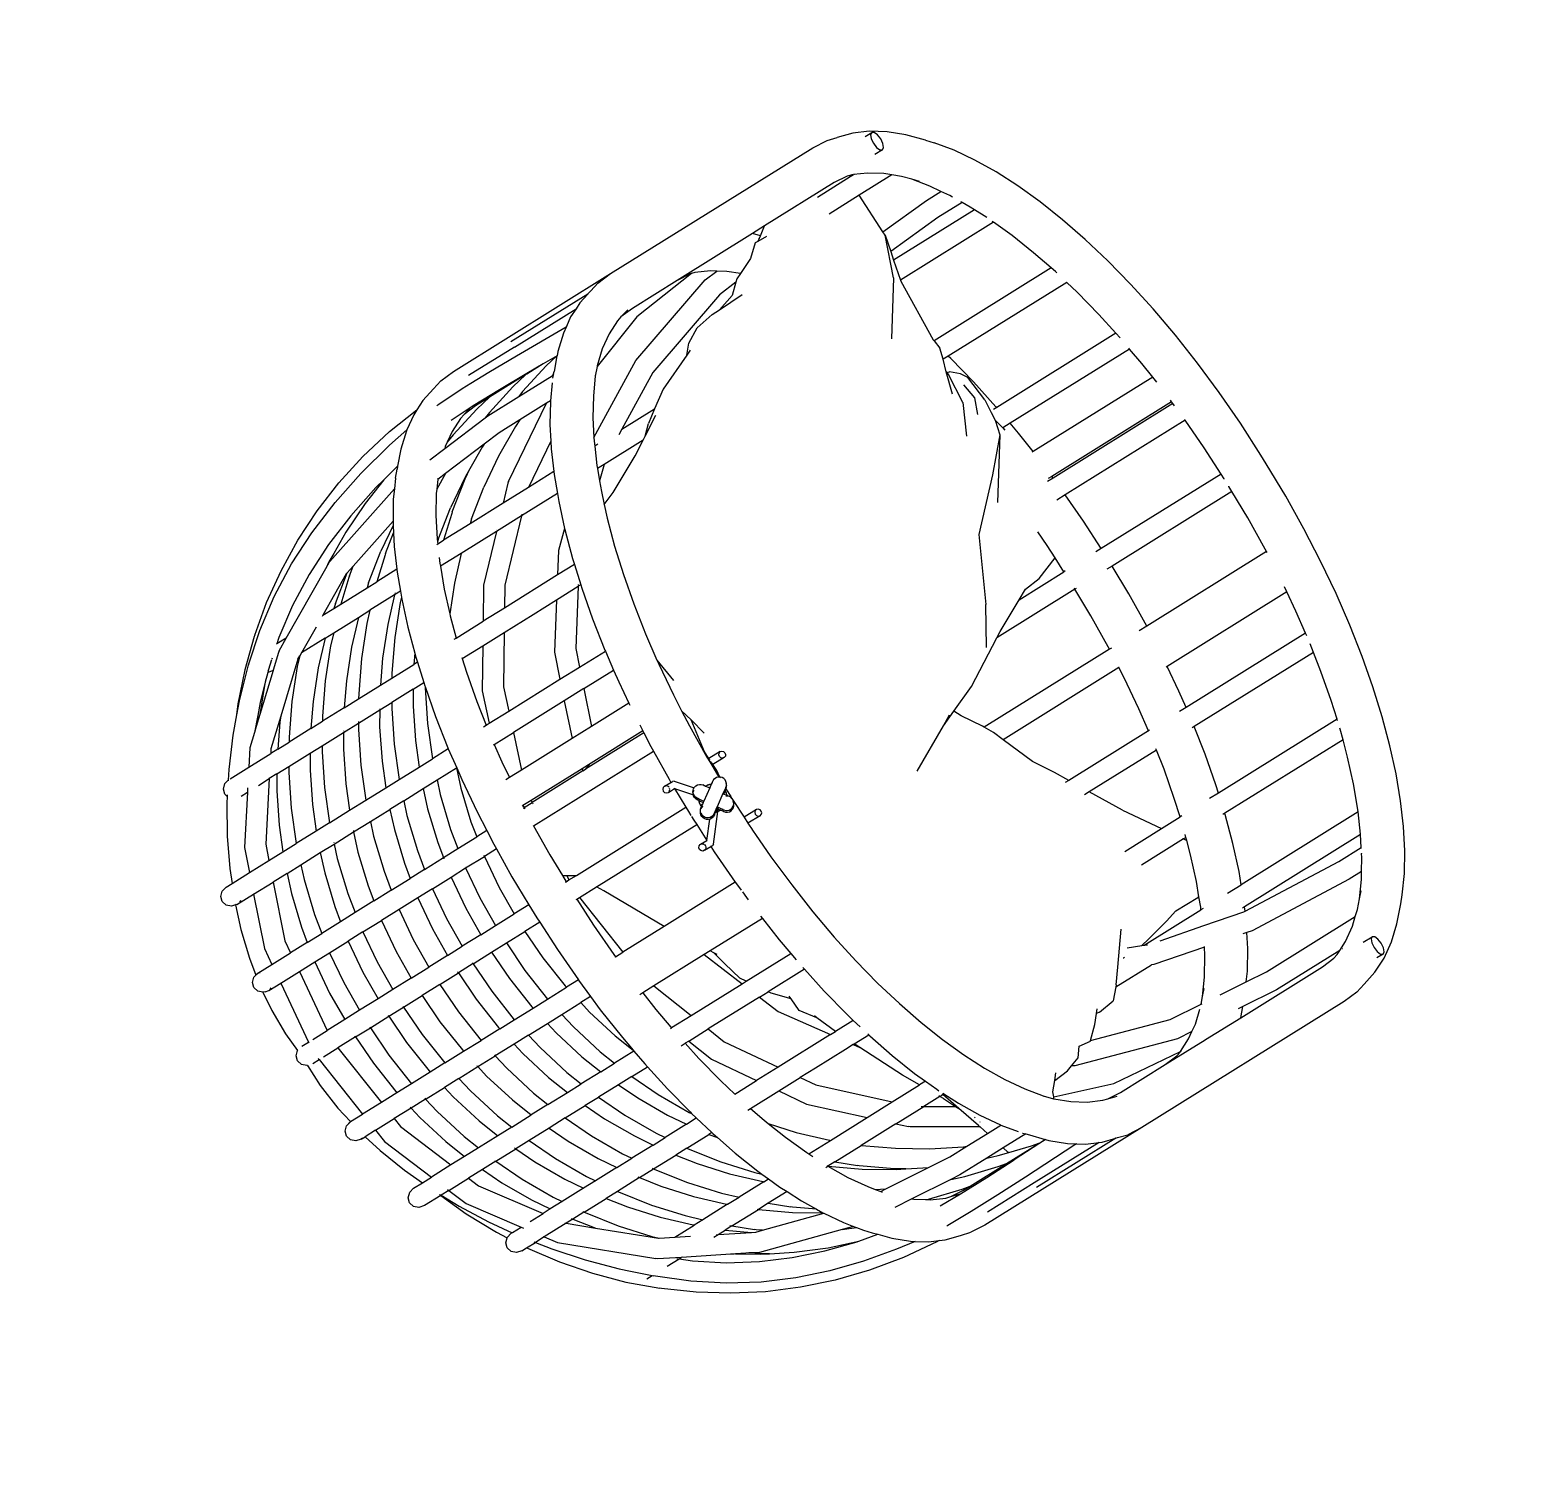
# Model space of a CAD drawing. Header units: millimetres. Extents: x -12551121 to 353735, y 112272 to 285506.
# Drawn here: x -12551121 to -12549850, y 173414 to 174647 of the extents above.
import ezdxf

# ---------------------------------------------------------------- set-up
doc = ezdxf.new("R2010")
doc.units = ezdxf.units.MM
doc.header["$MEASUREMENT"] = 0
doc.layers.add('Edges', color=7, linetype='Continuous')

# ---------------------------------------------------------------- blocks, each defined once
blk = doc.blocks.new('hanging rattan chair pl')
at = {"layer": 'Edges'}
for p, q in [((806.7, 849), (831.3, 854.9)), ((831.3, 854.9), (846.6, 857.4)), ((845.9, 854.9), (845.4, 841)), ((846.3, 856.3), (845.9, 854.9)), ((845.9, 854.9), (846.3, 853.1)), ((846.3, 856.3), (846.6, 857.4)), ((847.2, 859.6), (846.6, 857.4)), ((850.5, 862.9), (847.2, 859.6)), ((854.9, 864), (850.5, 862.9)), ((859.2, 862.6), (854.9, 864)), ((862.1, 859.3), (859.2, 862.6)), ((862.1, 859.3), (879.4, 860.6)), ((862.3, 859), (862.1, 859.3)), ((862.6, 857.5), (862.3, 859)), ((862.7, 852.4), (862.4, 851.3)), ((862.6, 857.5), (863.3, 854.3)), ((862.7, 852.4), (862.9, 853)), ((863.3, 854.3), (862.9, 842.4)), ((879.4, 860.6), (902.4, 860.3)), ((902.4, 860.3), (919.6, 858.5)), ((918.2, 853.4), (918, 846.9)), ((922.9, 861.8), (919.6, 858.5)), ((919.6, 858.5), (919.6, 858.5)), ((919.6, 858.5), (919.8, 858.4)), ((927.3, 862.9), (922.9, 861.8)), ((931.6, 861.5), (927.3, 862.9)), ((934.7, 858), (931.6, 861.5)), ((934.8, 857.6), (934.7, 858)), ((934.7, 857.6), (934.8, 857.6)), ((934.8, 857.6), (954.9, 856.6)), ((935.7, 852.8), (935.4, 846.4)), ((954.9, 856.6), (979, 853.3)), ((979, 853.3), (994.4, 849.7)), ((995.8, 854.4), (994.4, 849.8)), ((995.8, 854.4), (994.5, 849.8)), ((999.1, 857.7), (995.8, 854.4)), ((1003.5, 858.8), (999.1, 857.7)), ((1007.8, 857.4), (1003.5, 858.8)), ((1010.9, 853.8), (1007.8, 857.4)), ((1011.9, 849.1), (1010.9, 853.8)), ((769.1, 841.9), (768.9, 836)), ((770.4, 846.6), (769.1, 841.9)), ((773.7, 849.9), (770.4, 846.6)), ((778.1, 851), (773.7, 849.9)), ((782.4, 849.6), (778.1, 851)), ((785.5, 846), (782.4, 849.6)), ((785.4, 842.3), (785.4, 842.3)), ((786.3, 842.5), (785.5, 846)), ((786.5, 841.3), (785.9, 824.7)), ((785.9, 824.7), (830.4, 839.7)), ((786.3, 842.5), (806.7, 849)), ((786.5, 841.3), (786.3, 842.5)), ((830.4, 839.7), (845.4, 841)), ((845.4, 841), (844.7, 822.3)), ((862.2, 842.3), (862.9, 842.4)), ((862.9, 842.4), (862.2, 823.7)), ((862.9, 842.4), (918, 846.9)), ((917.9, 842.7), (917.4, 828.3)), ((918, 846.9), (918.8, 847)), ((934.3, 846.6), (935.4, 846.4)), ((935.3, 842), (934.8, 827.8)), ((935.4, 846.4), (994, 837.5)), ((994.4, 849.7), (994, 837.5)), ((994.4, 849.7), (994.5, 849.8)), ((1011.4, 834.8), (1011.7, 845.2)), ((1011.5, 847.8), (1011.9, 849.1)), ((1011.9, 849.1), (1011.7, 845.2)), ((1011.7, 845.2), (1028.2, 840.1)), ((1028.2, 840.1), (1053.1, 830.4)), ((1074.8, 839.4), (1071.5, 836)), ((1079.2, 840.5), (1074.8, 839.4)), ((1083.5, 839.1), (1079.2, 840.5)), ((1086.5, 835.5), (1083.5, 839.1)), ((732.1, 819.5), (756.9, 831.3)), ((756.9, 831.3), (768.9, 836)), ((768.9, 836), (768.3, 818.7)), ((785.2, 836.7), (785.7, 838.5)), ((862.2, 823.7), (917.4, 828.3)), ((916.7, 810.6), (917.4, 828.3)), ((934.2, 810.1), (934.8, 827.8)), ((934.8, 827.8), (993.4, 818.8)), ((993.4, 818.8), (994, 837.5)), ((1011.4, 834.8), (1010.7, 816.2)), ((1011.4, 834.8), (1023.4, 833)), ((1023.4, 833), (1069.5, 813.6)), ((1053.1, 830.4), (1069.8, 822.6)), ((1070.1, 831.4), (1069.8, 822.6)), ((1071.5, 836), (1070.1, 831.4)), ((1087.5, 830.8), (1086.5, 835.5)), ((1087, 814.5), (1087.5, 830.8)), ((1087.2, 829.6), (1087.5, 830.8)), ((707.5, 805.8), (732.1, 819.5)), ((747.7, 811.7), (768.3, 818.7)), ((768.3, 818.7), (767.6, 799.1)), ((785.9, 824.7), (785.3, 805.1)), ((785.3, 805.1), (833.4, 821.4)), ((785.9, 824.6), (785.9, 824.7)), ((833.4, 821.4), (844.7, 822.3)), ((844.2, 805.6), (844.7, 822.3)), ((862.2, 823.7), (861.7, 808.2)), ((992.8, 803.2), (993.4, 818.8)), ((1010.1, 799.2), (1010.7, 816.2)), ((1010.7, 816.2), (1019.2, 814.9)), ((1019.2, 814.9), (1068.8, 794)), ((1068.8, 794), (1069.5, 813.6)), ((1069.8, 822.6), (1069.5, 813.6)), ((1085.8, 815), (1086.1, 814.9)), ((1085.8, 814.6), (1086.1, 814.4)), ((1086.7, 806.4), (1087, 814)), ((1087, 814.5), (1111.2, 803.4)), ((1087, 814.5), (1087, 814)), ((1087, 814), (1102.5, 805.5)), ((695.8, 802.4), (692.4, 799.1)), ((700.2, 803.5), (695.8, 802.4)), ((702.8, 802.7), (700.2, 803.5)), ((701.7, 802), (702.8, 802.7)), ((702.8, 802.7), (707.5, 805.8)), ((708.3, 786.1), (747.7, 811.7)), ((784.8, 791.3), (785.3, 805.1)), ((801.5, 796.6), (830.6, 803.4)), ((830.6, 803.4), (844.2, 805.6)), ((844.2, 805.6), (843.7, 791.1)), ((861.7, 808.2), (861.2, 793.6)), ((861.7, 808.2), (890.9, 810.6)), ((890.9, 810.6), (916.7, 810.6)), ((916.2, 795.9), (916.7, 810.6)), ((933, 810.2), (933.8, 810.1)), ((934.2, 810.1), (933.7, 795.3)), ((934.2, 810.1), (961.1, 808.1)), ((961.1, 808.1), (991.4, 803.5)), ((991.4, 803.5), (992.8, 803.2)), ((992.3, 788.7), (992.8, 803.2)), ((1085.6, 806.9), (1086.5, 806.5)), ((1086.7, 806.4), (1086, 786.8)), ((1086.7, 806.4), (1103.7, 799.2)), ((1102.5, 805.5), (1126.7, 790.4)), ((1111.2, 803.4), (1137.6, 789.1)), ((660.1, 772.7), (683.5, 790.2)), ((683.5, 790.2), (691.3, 795.3)), ((691.1, 793.1), (690.4, 774.5)), ((692.4, 799.1), (691.3, 795.3)), ((691.3, 795.3), (691.8, 795.6)), ((707.5, 764.2), (754.2, 794.5)), ((708.5, 792.5), (708.3, 786.1)), ((754.2, 794.5), (767.6, 799.1)), ((767.6, 799.1), (767.1, 785.2)), ((784.8, 791.3), (784.3, 777.5)), ((784.8, 791.3), (801.5, 796.6)), ((796.4, 781.3), (826.6, 788.4)), ((826.6, 788.4), (843.7, 791.1)), ((843, 772.3), (843.7, 791.1)), ((861.2, 793.6), (860.5, 774.9)), ((861.2, 793.6), (889.2, 795.8)), ((889.2, 795.8), (916.2, 795.9)), ((915.6, 777.3), (916.2, 795.9)), ((933.7, 795.3), (933, 776.8)), ((933.2, 795.4), (933.7, 795.3)), ((933.7, 795.3), (961.7, 793.3)), ((961.7, 793.3), (992.3, 788.7)), ((991.7, 769.9), (992.3, 788.7)), ((1009, 799.5), (1009.3, 799.4)), ((1009.6, 784.8), (1010.1, 799.2)), ((1010.1, 799.2), (1020.8, 796.8)), ((1020.8, 796.8), (1049.3, 787.9)), ((1049.3, 787.9), (1068.3, 780.4)), ((1068.3, 780.4), (1068.8, 794)), ((1103.7, 799.2), (1144.3, 768.6)), ((1126.7, 790.4), (1144.6, 777.7)), ((1137.6, 789.1), (1146.2, 783.5)), ((705.2, 784.1), (708.3, 786.1)), ((719.6, 763.8), (745.9, 776.7)), ((745.9, 776.7), (767.1, 785.2)), ((767.1, 785.2), (766.7, 771.8)), ((784.3, 777.5), (783.6, 758)), ((784.3, 777.5), (796.4, 781.3)), ((860.5, 774.9), (889.7, 777.3)), ((889.7, 777.3), (915.6, 777.3)), ((915.1, 762.6), (915.6, 777.3)), ((931.8, 776.9), (932.5, 776.8)), ((933, 776.8), (932.5, 762.1)), ((933, 776.8), (959.9, 774.8)), ((1008.6, 785), (1009.6, 784.8)), ((1009.6, 784.1), (1009, 765.9)), ((1009.6, 784.8), (1023.7, 781.5)), ((1009.6, 784.8), (1009.6, 784.1)), ((1023.7, 781.5), (1053.4, 772.3)), ((1067.9, 766.6), (1068.3, 780.4)), ((1085.5, 772.8), (1086, 786.8)), ((1086, 786.8), (1096, 782.6)), ((1096, 782.6), (1143.5, 746.7)), ((1144.6, 777.4), (1144.3, 768.6)), ((1145.9, 783.3), (1144.6, 778.6)), ((1144.6, 778.6), (1144.6, 777.7)), ((1144.6, 777.7), (1144.6, 777.7)), ((1146.2, 783.5), (1145.9, 783.3)), ((1149.3, 786.6), (1146.2, 783.5)), ((1153.6, 787.7), (1149.3, 786.6)), ((1158, 786.3), (1153.6, 787.7)), ((1161, 782.8), (1158, 786.3)), ((1162, 778), (1161, 782.8)), ((1162, 778), (1161.9, 773.4)), ((646.6, 761.3), (660.1, 772.7)), ((667.2, 755.6), (676.6, 765.6)), ((676.6, 765.6), (690.4, 774.5)), ((690.4, 774.5), (689.7, 752.6)), ((707.2, 756.6), (707.5, 764.2)), ((707.2, 756.6), (719.6, 763.8)), ((707.3, 764.1), (707.5, 764.2)), ((707.9, 775), (707.5, 764.2)), ((738.7, 760.6), (766.7, 771.8)), ((766, 751.9), (766.7, 771.8)), ((783.6, 758), (800.3, 763.3)), ((800.3, 763.3), (829.4, 770.1)), ((829.4, 770.1), (843, 772.3)), ((842.5, 757.8), (843, 772.3)), ((860, 760.3), (860.5, 774.9)), ((860, 760.3), (888.1, 762.5)), ((888.1, 762.5), (915.1, 762.6)), ((914.4, 744.1), (915.1, 762.6)), ((959.9, 774.8), (990.2, 770.2)), ((990.2, 770.2), (991.7, 769.9)), ((991.1, 755.4), (991.7, 769.9)), ((1008.5, 751.5), (1009, 765.9)), ((1008.9, 766), (1009, 765.9)), ((1009, 765.9), (1019.6, 763.5)), ((1019.6, 763.5), (1048.2, 754.6)), ((1053.4, 772.3), (1067.9, 766.6)), ((1067.2, 747.1), (1067.9, 766.6)), ((1085.1, 759.5), (1085.5, 772.8)), ((1085.5, 772.8), (1103.4, 764.2)), ((1103.4, 764.2), (1128.7, 749.5)), ((1144.3, 768.6), (1146, 767.3)), ((1160.4, 765.6), (1160.9, 765.2)), ((1161.3, 755.8), (1161.6, 764.7)), ((1161.9, 773.4), (1161.6, 764.7)), ((1161.6, 764.7), (1173.4, 755.3)), ((1161.9, 773.4), (1162.6, 772.9)), ((1162.6, 772.9), (1186.2, 755.1)), ((615.8, 732.4), (637.4, 753.5)), ((617.1, 736.2), (639.1, 755.6)), ((637.4, 753.5), (646.6, 761.3)), ((639.1, 755.6), (646.6, 761.3)), ((656, 746), (667.2, 755.6)), ((656, 746), (663.7, 751.9)), ((656.3, 744), (663.7, 751.9)), ((663.7, 751.9), (667.2, 755.6)), ((666.5, 729.4), (686.3, 750.5)), ((686.3, 750.5), (689.7, 752.6)), ((689.4, 745.6), (689.7, 752.6)), ((707.2, 756.6), (706.8, 744.6)), ((711.4, 747.3), (738.7, 760.6)), ((744.8, 743.4), (766, 751.9)), ((765.5, 738.5), (766, 751.9)), ((783.6, 758), (783.1, 744.2)), ((795.2, 748), (825.4, 755.1)), ((825.4, 755.1), (842.5, 757.8)), ((841.8, 739), (842.5, 757.8)), ((860, 760.3), (859.4, 741.6)), ((931.7, 762.1), (932.5, 762.1)), ((932.5, 762.1), (931.8, 743.5)), ((932.5, 762.1), (960.6, 760)), ((960.6, 760), (991.1, 755.4)), ((991.1, 755.4), (990.5, 736.6)), ((1008.5, 751.5), (1007.8, 732.6)), ((1008.5, 751.5), (1022.6, 748.2)), ((1048.2, 754.6), (1067.2, 747.1)), ((1083.9, 760.1), (1084, 760)), ((1085.1, 759.5), (1084.4, 739.5)), ((1085.1, 759.5), (1109.5, 747.7)), ((1143.9, 759.6), (1143.5, 746.7)), ((1160.5, 756.3), (1161.3, 755.8)), ((1160.5, 733.8), (1161.3, 755.8)), ((1161.3, 755.8), (1171.1, 748.3)), ((1173.4, 755.3), (1195.5, 735.4)), ((1186.2, 755.1), (1208.4, 735.7)), ((629.5, 715.6), (656.3, 744)), ((634.8, 726.5), (647.5, 738.8)), ((638.1, 729.5), (656.3, 744)), ((647.5, 738.8), (656, 746)), ((670.5, 732.7), (689.4, 745.6)), ((689.4, 745.6), (689, 734.2)), ((706.8, 744.6), (706.1, 723.3)), ((706.8, 744.6), (711.4, 747.3)), ((718.5, 730.5), (744.8, 743.4)), ((737.5, 727.3), (765.5, 738.5)), ((765.5, 738.5), (764.8, 718.6)), ((781.9, 743.8), (782.2, 743.9)), ((783.1, 744.2), (782.4, 724.7)), ((783.1, 744.2), (795.2, 748)), ((828.2, 736.8), (841.8, 739)), ((841.8, 739), (841.2, 721.9)), ((858.8, 724), (859.4, 741.6)), ((859.4, 741.6), (888.6, 744)), ((888.6, 744), (914.4, 744.1)), ((914.4, 744.1), (913.8, 726.4)), ((931.2, 725.8), (931.8, 743.5)), ((931.8, 743.5), (958.8, 741.5)), ((958.8, 741.5), (989, 736.9)), ((989, 736.9), (990.5, 736.6)), ((1022.6, 748.2), (1052.2, 739)), ((1052.2, 739), (1066.7, 733.3)), ((1066.7, 733.3), (1067.2, 747.1)), ((1083.2, 740.1), (1084.2, 739.6)), ((1083.9, 726.2), (1084.4, 739.5)), ((1084.4, 739.5), (1102.2, 730.9)), ((1109.5, 747.7), (1135.7, 732.5)), ((1128.7, 749.5), (1143.2, 739.6)), ((1142.8, 727.6), (1143.2, 739.6)), ((1143.2, 739.6), (1143.5, 746.7)), ((1171.1, 748.3), (1224.4, 682.8)), ((614.9, 731.4), (594.3, 708.5)), ((596.6, 715.2), (617.1, 736.2)), ((614.9, 731.4), (615.8, 732.4)), ((628.6, 720.4), (634.8, 726.5)), ((631.6, 692.5), (666.5, 729.4)), ((632.6, 724.4), (634.8, 726.5)), ((634.8, 726.5), (638.1, 729.5)), ((660.4, 715), (685.3, 732)), ((666.5, 729.4), (670.5, 732.7)), ((685.3, 732), (689, 734.2)), ((688.2, 712.4), (689, 734.2)), ((706.1, 723.3), (718.5, 730.5)), ((710.3, 714), (737.5, 727.3)), ((781.3, 724.3), (782.3, 724.6)), ((782.4, 724.7), (781.9, 707.9)), ((782.4, 724.7), (799.1, 730)), ((799.1, 730), (828.2, 736.8)), ((858.8, 724), (886.8, 726.3)), ((886.8, 726.3), (913.8, 726.4)), ((913.2, 707.8), (913.8, 726.4)), ((931.2, 725.8), (930.6, 707.3)), ((931.2, 725.8), (959.3, 723.8)), ((990.5, 736.6), (989.9, 719.2)), ((1006.6, 732.9), (1007.1, 732.8)), ((1007.8, 732.6), (1007.2, 715.2)), ((1007.8, 732.6), (1018.5, 730.2)), ((1018.5, 730.2), (1047, 721.3)), ((1066.7, 733.3), (1066, 713.8)), ((1083.2, 706.2), (1083.9, 726.2)), ((1083.5, 726.4), (1083.9, 726.2)), ((1083.9, 726.2), (1108.3, 714.4)), ((1102.2, 730.9), (1127.5, 716.2)), ((1135.7, 732.5), (1142.8, 727.6)), ((1142.1, 706.3), (1142.8, 727.6)), ((1159.1, 728.1), (1159.6, 727.7)), ((1159.4, 734.7), (1159.4, 734.7)), ((1159.8, 716.1), (1160.3, 727.2)), ((1160.3, 727.2), (1160.5, 733.8)), ((1160.3, 727.2), (1175.5, 715)), ((1160.5, 733.8), (1176.5, 714.2)), ((1195.5, 735.4), (1216.5, 714.2)), ((1208.4, 735.7), (1229.1, 714.8)), ((595.6, 714.2), (576.7, 691.6)), ((595.6, 714.2), (596.6, 715.2)), ((618.5, 704), (629.3, 715.4)), ((620.1, 711.2), (620.6, 711.8)), ((621, 712.3), (626.7, 718.6)), ((626.7, 718.6), (628.6, 720.4)), ((626.7, 718.6), (627.5, 719.5)), ((628.6, 720.4), (628.6, 720.5)), ((629.5, 716.2), (628.6, 720.4)), ((629.3, 715.4), (629.5, 716.2)), ((629.3, 715.4), (629.5, 715.6)), ((629.5, 716.2), (629.5, 715.6)), ((636.9, 696.2), (660.4, 715)), ((669.3, 699.4), (688.3, 712.4)), ((688.3, 712.4), (687.8, 700.9)), ((688.2, 712.4), (688.3, 712.4)), ((706.1, 723.3), (705.7, 711.3)), ((705.7, 711.3), (710.3, 714)), ((743.6, 710.1), (764.8, 718.6)), ((764.8, 718.6), (764.2, 702.3)), ((781.9, 707.9), (794, 711.8)), ((794, 711.8), (824.2, 718.9)), ((824.2, 718.9), (841.2, 721.6)), ((841.2, 721.6), (840.6, 702.7)), ((841.2, 721.9), (841.2, 721.6)), ((858.1, 705.4), (858.8, 724)), ((959.3, 723.8), (989.9, 719.2)), ((989.2, 700.4), (989.9, 719.2)), ((1006.2, 715.5), (1007.2, 715.2)), ((1006.5, 696.4), (1007.2, 715.2)), ((1007.2, 715.2), (1021.3, 712)), ((1021.3, 712), (1050.9, 702.8)), ((1047, 721.3), (1066, 713.8)), ((1065.4, 697), (1066, 713.8)), ((1108.3, 714.4), (1134.6, 699.2)), ((1127.5, 716.2), (1142.1, 706.3)), ((1158.9, 716.7), (1159.8, 716.1)), ((1159.9, 716), (1159.1, 693.9)), ((1159.9, 716), (1159.8, 716.1)), ((1159.9, 716), (1160.7, 715.4)), ((1160.7, 715.4), (1184.4, 696.7)), ((1175.5, 715), (1176.5, 714.2)), ((1176.5, 714.2), (1176.5, 714.2)), ((1176.5, 714.2), (1210.6, 672.3)), ((1216.5, 714.2), (1223.1, 706.8)), ((1229.1, 714.8), (1248.1, 692.4)), ((594.3, 708.5), (575.4, 683.6)), ((607.8, 697.5), (611.5, 701.7)), ((617.5, 702.9), (611.2, 692.2)), ((611.2, 692.2), (611.5, 701.7)), ((611.6, 702.1), (611.5, 701.7)), ((617.5, 702.9), (618.5, 704)), ((646.7, 681.3), (669.3, 699.4)), ((684.1, 698.7), (687.8, 700.9)), ((687.1, 679.1), (687.8, 700.9)), ((705.7, 711.3), (704.9, 690)), ((717.3, 697.2), (743.6, 710.1)), ((736.3, 691.1), (764.2, 702.3)), ((764.2, 702.3), (763.5, 682.3)), ((781.9, 707.9), (781.2, 688.4)), ((781.3, 707.7), (781.9, 707.9)), ((797.9, 693.7), (827, 700.6)), ((827, 700.6), (840.6, 702.7)), ((840.1, 688.3), (840.6, 702.7)), ((857.6, 690.8), (858.1, 705.4)), ((858.1, 705.4), (887.3, 707.7)), ((887.3, 707.7), (913.2, 707.8)), ((913.2, 707.8), (912.6, 693.1)), ((929.4, 707.3), (930, 707.3)), ((930, 692.5), (930.6, 707.3)), ((930.6, 707.3), (957.5, 705.3)), ((957.5, 705.3), (987.8, 700.7)), ((987.8, 700.7), (989.2, 700.4)), ((989.2, 700.4), (988.7, 685.9)), ((1050.9, 702.8), (1065.4, 697)), ((1082.6, 690), (1083.2, 706.2)), ((1083.2, 706.2), (1101, 697.6)), ((1134.6, 699.2), (1141.7, 694.3)), ((1141.7, 694.3), (1142.1, 706.3)), ((1223.1, 706.8), (1235.4, 692.8)), ((576.7, 691.6), (559.5, 667.6)), ((611.2, 692.2), (576.8, 633.8)), ((589.8, 673.9), (607.8, 697.5)), ((615.8, 665.7), (628.5, 687.3)), ((627.7, 663.7), (628.5, 687.3)), ((628.5, 687.3), (630, 689.8)), ((630, 689.8), (636.9, 696.2)), ((631.6, 692.5), (630, 689.8)), ((659.3, 681.7), (684.1, 698.7)), ((703.7, 689.3), (703.9, 689.4)), ((704.9, 690), (704.4, 675.1)), ((704.9, 690), (717.3, 697.2)), ((709, 677.8), (736.3, 691.1)), ((780.7, 674.6), (781.2, 688.4)), ((781.2, 688.4), (797.9, 693.7)), ((823, 685.6), (840.1, 688.3)), ((840.1, 688.3), (839.4, 669.4)), ((840.1, 688.3), (840.3, 688.3)), ((857.6, 690.8), (856.9, 672.1)), ((857.6, 690.8), (885.6, 693)), ((885.6, 693), (912.6, 693.1)), ((912, 674.5), (912.6, 693.1)), ((929, 692.6), (930, 692.5)), ((930, 691.5), (929.4, 674)), ((930, 692.5), (930, 691.5)), ((930.1, 692.5), (958.2, 690.5)), ((958.2, 690.5), (988.7, 685.9)), ((1006, 681.9), (1006.5, 696.4)), ((1006.2, 696.5), (1006.5, 696.4)), ((1006.5, 696.4), (1017.2, 694)), ((1017.2, 694), (1045.7, 685.1)), ((1065.4, 697), (1064.8, 677.6)), ((1082.6, 690), (1081.9, 670)), ((1082.6, 690), (1107, 678.2)), ((1101, 697.6), (1126.4, 682.9)), ((1140.9, 673), (1141.7, 694.3)), ((1158.7, 682.7), (1159.1, 693.9)), ((1159.1, 693.9), (1174.4, 681.7)), ((1184.4, 696.7), (1206.5, 676.3)), ((1235.6, 698), (1235.4, 692.8)), ((1235.4, 692.8), (1236.4, 691.6)), ((1237.2, 690.6), (1236.4, 691.6)), ((1255.8, 666.6), (1237.2, 690.6)), ((1248.9, 691.3), (1248.1, 692.4)), ((1266.3, 667.5), (1248.9, 691.3)), ((575.4, 683.6), (558.8, 657.1)), ((574.1, 648.6), (589.8, 673.9)), ((627.7, 663.7), (646.7, 681.3)), ((635.8, 662.9), (659.3, 681.7)), ((668.2, 666.1), (687.1, 679.1)), ((687.1, 679.1), (686.6, 664.8)), ((703.2, 674.4), (703.9, 674.8)), ((704.4, 675.1), (703.6, 653.7)), ((704.4, 675.1), (709, 677.8)), ((716, 661), (742.3, 673.8)), ((742.3, 673.8), (763.5, 682.3)), ((763.5, 682.3), (763.1, 669)), ((780.7, 674.6), (780, 655.1)), ((780.7, 674.6), (792.8, 678.5)), ((792.8, 678.5), (823, 685.6)), ((856.9, 672.1), (886.2, 674.4)), ((886.2, 674.4), (912, 674.5)), ((912, 674.5), (911.5, 659.8)), ((929.4, 674), (928.9, 659.2)), ((929, 674), (929.4, 674)), ((929.4, 674), (956.3, 672)), ((988.7, 685.9), (988.1, 667.1)), ((1006, 681.9), (1005.4, 663.1)), ((1006, 681.9), (1020.1, 678.7)), ((1020.1, 678.7), (1049.8, 669.5)), ((1045.7, 685.1), (1064.8, 677.6)), ((1064.8, 677.6), (1064.3, 663.8)), ((1107, 678.2), (1133.3, 662.9)), ((1126.4, 682.9), (1140.9, 673)), ((1157.9, 660.6), (1158.7, 682.7)), ((1158.7, 682.7), (1159.6, 682.1)), ((1159.6, 682.1), (1183.2, 663.4)), ((1174.4, 681.7), (1195.7, 662.1)), ((1206.5, 676.3), (1210.9, 671.6)), ((1225.4, 681.7), (1224.4, 682.8)), ((1234.4, 663.5), (1225.4, 681.7)), ((1234.8, 677.5), (1234.4, 665.8)), ((559.5, 667.6), (544.1, 642.3)), ((627.7, 663.7), (627.4, 655.1)), ((627.4, 655.1), (635.8, 662.9)), ((645.5, 648), (668.2, 666.1)), ((658, 645.5), (682.9, 662.5)), ((682.9, 662.5), (686.6, 664.7)), ((686.6, 664.7), (685.8, 642.8)), ((686.6, 664.8), (686.6, 664.7)), ((703.6, 653.7), (716, 661)), ((735.1, 657.8), (763.1, 669)), ((763.1, 669), (762.4, 649)), ((796.7, 660.4), (825.8, 667.3)), ((825.8, 667.3), (839.4, 669.4)), ((839.4, 669.4), (838.9, 655)), ((839.4, 669.4), (840.5, 669.6)), ((856.9, 672.1), (856.4, 657.5)), ((956.3, 672), (986.6, 667.4)), ((986.6, 667.4), (988.1, 667.1)), ((988.1, 667.1), (987.6, 652.6)), ((1005.4, 663.1), (1004.9, 648.7)), ((1005.4, 663.1), (1016, 660.7)), ((1049.8, 669.5), (1064.3, 663.8)), ((1063.6, 644.3), (1064.3, 663.8)), ((1081.5, 656.8), (1081.9, 670)), ((1081.9, 670), (1099.8, 661.4)), ((1099.8, 661.4), (1125.1, 646.7)), ((1133.3, 662.9), (1140.4, 658.1)), ((1140.9, 673), (1140.4, 658.1)), ((1156.8, 661.5), (1157.4, 661)), ((1183.2, 663.4), (1205.3, 643)), ((1195.7, 662.1), (1215.6, 641)), ((1210.6, 672.3), (1210.9, 671.6)), ((1210.9, 671.6), (1216.8, 659.8)), ((1233.3, 667.2), (1234, 666.4)), ((1234.3, 663), (1234.3, 662.8)), ((1234.4, 665.8), (1241.6, 656.6)), ((1234.4, 665.8), (1234.4, 663.5)), ((1254.7, 622.3), (1234.4, 663.5)), ((1272.3, 641.4), (1255.8, 666.6)), ((1281.7, 642.4), (1266.3, 667.5)), ((558.8, 657.1), (544.5, 628.8)), ((560.3, 621.6), (574.1, 648.6)), ((589.4, 621), (609.9, 655.8)), ((609.9, 655.8), (609.6, 644.6)), ((609.9, 655.8), (610.6, 656.8)), ((627.4, 655.1), (626.5, 630.4)), ((626.5, 630.4), (645.5, 648)), ((703, 653.4), (703.6, 653.7)), ((703.6, 653.7), (703.2, 641.8)), ((707.8, 644.5), (735.1, 657.8)), ((741.2, 640.5), (762.4, 649)), ((762.4, 649), (761.9, 635.7)), ((780, 655.1), (779.5, 641.3)), ((780, 655.1), (796.7, 660.4)), ((791.6, 645.2), (821.8, 652.3)), ((821.8, 652.3), (838.9, 655)), ((838.9, 655), (838.2, 636.1)), ((855.3, 657.4), (855.5, 657.4)), ((856.4, 657.5), (855.8, 638.8)), ((856.4, 657.5), (884.5, 659.7)), ((884.5, 659.7), (911.5, 659.8)), ((911.5, 659.8), (910.8, 641.2)), ((928.9, 659.2), (928.3, 640.7)), ((928.9, 659.2), (957, 657.2)), ((957, 657.2), (987.6, 652.6)), ((987.6, 652.6), (986.9, 633.8)), ((1004.9, 648.7), (1004.2, 629.8)), ((1004.9, 648.7), (1019, 645.4)), ((1016, 660.7), (1044.6, 651.8)), ((1044.6, 651.8), (1063.6, 644.3)), ((1080.8, 636.7), (1081.5, 656.7)), ((1081.5, 656.7), (1081.5, 656.8)), ((1081.5, 656.7), (1105.9, 644.9)), ((1139.7, 636.8), (1140.4, 658.1)), ((1157.9, 660.6), (1157.4, 646.5)), ((1157.9, 660.6), (1173.2, 648.5)), ((1173.2, 648.5), (1194.6, 628.8)), ((1216.8, 659.8), (1216.1, 640.3)), ((1216.8, 659.8), (1222.7, 647.8)), ((1241.6, 656.6), (1257.3, 632.7)), ((544.1, 642.3), (530.7, 615.7)), ((606.6, 641.5), (589, 619.7)), ((593.2, 620.5), (609.3, 637.8)), ((606.6, 641.5), (609.6, 644.6)), ((609.3, 637.8), (608.4, 611.4)), ((609.6, 644.6), (609.3, 637.8)), ((634.5, 626.7), (658, 645.5)), ((666.9, 629.9), (685.8, 642.8)), ((685.8, 642.8), (685.4, 631.4)), ((702.5, 620.5), (703.2, 641.8)), ((703, 641.7), (703.2, 641.8)), ((703.2, 641.8), (707.8, 644.5)), ((714.9, 627.7), (741.2, 640.5)), ((734, 624.5), (761.9, 635.7)), ((761.3, 619.8), (761.9, 635.7)), ((779.5, 641.3), (778.9, 621.9)), ((779.5, 641.3), (791.6, 645.2)), ((824.6, 634), (838.2, 636.1)), ((837.9, 626.1), (838.2, 636.1)), ((854.6, 638.7), (855.5, 638.8)), ((855.4, 626.7), (855.8, 638.8)), ((855.8, 638.8), (885, 641.1)), ((885, 641.1), (910.8, 641.2)), ((910.3, 626.5), (910.8, 641.2)), ((927.7, 625.9), (928.3, 640.7)), ((928.3, 640.7), (955.2, 638.7)), ((955.2, 638.7), (985.4, 634.1)), ((1019, 645.4), (1048.6, 636.2)), ((1048.6, 636.2), (1063.1, 630.5)), ((1063.6, 644.3), (1063.1, 630.5)), ((1080.3, 623.4), (1080.8, 636.7)), ((1080.8, 636.7), (1098.6, 628.1)), ((1105.9, 644.9), (1132.2, 629.6)), ((1125.1, 646.7), (1139.7, 636.8)), ((1139.7, 636.8), (1139.2, 624.8)), ((1156.5, 647.2), (1157.4, 646.5)), ((1157.4, 646.5), (1156.7, 624.4)), ((1157.4, 646.5), (1158.3, 645.9)), ((1158.3, 645.9), (1181.9, 627.2)), ((1205.3, 643), (1215.8, 631.9)), ((1215.6, 641), (1216.1, 640.3)), ((1215.8, 631.9), (1216.1, 640.3)), ((1286.3, 615.2), (1272.3, 641.4)), ((1295.3, 616.1), (1281.7, 642.4)), ((544.5, 628.8), (532.1, 599)), ((573.3, 627.7), (547.1, 549.4)), ((569, 621.5), (573.1, 628.5)), ((573.3, 627.7), (569, 621.5)), ((573.1, 628.5), (576.8, 633.8)), ((573.5, 628.1), (573.3, 627.7)), ((576.8, 633.8), (573.5, 628.1)), ((626.5, 630.4), (626.1, 618.9)), ((626.1, 618.9), (634.5, 626.7)), ((644.3, 611.8), (666.9, 629.9)), ((656.8, 612.2), (681.7, 629.2)), ((681.7, 629.2), (685.4, 631.4)), ((685.4, 631.4), (684.7, 609.5)), ((702.5, 620.5), (714.9, 627.7)), ((706.7, 611.2), (734, 624.5)), ((778.9, 621.9), (795.6, 627.1)), ((778.9, 621.7), (789.6, 622.9)), ((789.6, 622.9), (819.8, 625.3)), ((795.6, 627.1), (824.6, 634)), ((819.8, 625.3), (837.9, 626.1)), ((837.9, 626.1), (850.7, 626.7)), ((850.7, 626.7), (855.4, 626.7)), ((855.4, 626.7), (882.4, 627.1)), ((882.4, 627.1), (910.3, 626.5)), ((910.3, 626.5), (914.6, 626.5)), ((914.6, 626.5), (923.1, 626.2)), ((923.1, 626.2), (927.7, 625.9)), ((927.7, 625.9), (955.3, 624.5)), ((955.3, 624.5), (986.5, 621.9)), ((985.4, 634.1), (986.9, 633.8)), ((986.5, 621.9), (986.9, 633.8)), ((1003.9, 620), (1004.2, 629.8)), ((1004.2, 629.8), (1014.9, 627.4)), ((1014.9, 627.4), (1043.4, 618.5)), ((1062.4, 611.2), (1063.1, 630.5)), ((1080.3, 623.4), (1079.8, 607.9)), ((1080.3, 623.4), (1104.7, 611.6)), ((1098.6, 628.1), (1123.9, 613.4)), ((1132.2, 629.6), (1139.2, 624.8)), ((1138.5, 603.5), (1139.2, 624.8)), ((1156.3, 613.2), (1156.7, 624.4)), ((1156.5, 624.5), (1156.7, 624.4)), ((1156.7, 624.4), (1171.9, 612.2)), ((1181.9, 627.2), (1204.1, 606.8)), ((1194.6, 628.8), (1214.4, 607.7)), ((1214.9, 607), (1215.8, 631.9)), ((1232.4, 628.3), (1233.1, 626.8)), ((1233.1, 626.8), (1232.8, 619.8)), ((1233.2, 631.1), (1233.1, 626.8)), ((1233.1, 626.8), (1245.7, 601.4)), ((1252.6, 625.9), (1254.2, 623.2)), ((1257.3, 632.7), (1270.6, 607.8)), ((530.7, 615.7), (519.3, 587.9)), ((548.5, 593), (560.3, 621.6)), ((558.4, 603.4), (569, 621.5)), ((570.4, 564.2), (586.6, 612.6)), ((586.6, 612.6), (589, 619.7)), ((592.2, 619.5), (586.6, 612.6)), ((589, 619.7), (589.4, 621)), ((592.2, 619.5), (593.2, 620.5)), ((605.4, 608.2), (608.4, 611.4)), ((608.4, 611.4), (608.1, 601.6)), ((625.2, 594.2), (626.1, 618.9)), ((625.2, 594.2), (644.3, 611.8)), ((633.3, 593.4), (656.8, 612.2)), ((702.5, 620.5), (702.1, 609.8)), ((702.1, 609.8), (705.1, 610.5)), ((705.1, 610.5), (705.7, 610.6)), ((705.7, 610.6), (732.2, 615.5)), ((705.7, 610.6), (706.7, 611.2)), ((732.2, 615.5), (760.4, 619.7)), ((760.4, 619.7), (761.3, 619.8)), ((761.3, 619.8), (778.9, 621.7)), ((778.9, 621.7), (778.9, 621.9)), ((986.5, 621.9), (986.9, 621.9)), ((986.9, 621.9), (1003.9, 620)), ((1003.9, 620), (1017.7, 618.4)), ((1017.7, 618.4), (1047.6, 613.9)), ((1043.4, 618.5), (1061.4, 611.4)), ((1047.6, 613.9), (1061.4, 611.4)), ((1061.4, 611.4), (1062.4, 611.2)), ((1062.4, 611.2), (1076.5, 608.6)), ((1104.7, 611.6), (1131, 596.4)), ((1123.9, 613.4), (1138.5, 603.5)), ((1156.3, 613.2), (1155.5, 591.2)), ((1156.3, 613.2), (1157.2, 612.6)), ((1157.2, 612.6), (1180.8, 593.9)), ((1171.9, 612.2), (1193.3, 592.6)), ((1231.5, 614.3), (1231.7, 614.1)), ((1232.6, 612.9), (1231.7, 586.5)), ((1232.5, 620.1), (1232.8, 619.8)), ((1232.6, 612.9), (1232.8, 619.8)), ((1232.6, 612.9), (1244.9, 597.8)), ((1232.8, 619.8), (1232.9, 619.6)), ((1232.9, 619.6), (1245.7, 601.4)), ((1254.7, 622.3), (1265.4, 604.3)), ((1260.6, 610.3), (1254.7, 622.3)), ((1260.6, 610.3), (1259.5, 611.9)), ((1260.7, 610.1), (1260.6, 610.3)), ((1264.2, 605.2), (1260.7, 610.1)), ((1263.8, 604), (1260.7, 610.1)), ((1297.9, 588), (1286.3, 615.2)), ((1306.8, 588.6), (1295.3, 616.1)), ((532.1, 599), (521.7, 567.6)), ((545.5, 577.3), (558.4, 603.4)), ((605.4, 608.2), (587.3, 585.7)), ((591.9, 584.3), (608.1, 601.6)), ((607.4, 581.7), (608.1, 601.6)), ((631.4, 590.8), (654.6, 598.1)), ((654.6, 598.1), (676.6, 604)), ((676.6, 604), (684.7, 609.5)), ((676.6, 604), (679.2, 604.7)), ((679.2, 604.7), (684.5, 605.9)), ((684.5, 605.9), (702.1, 609.8)), ((684.5, 605.9), (684.7, 609.5)), ((1076.5, 608.6), (1079.8, 607.9)), ((1079.8, 607.9), (1104.4, 602.5)), ((1104.4, 602.5), (1131, 595.6)), ((1138.5, 603.5), (1138.1, 593.5)), ((1204.1, 606.8), (1214.5, 595.6)), ((1214.4, 607.7), (1214.9, 607)), ((1214.9, 607), (1214.5, 595.6)), ((1245.7, 596.7), (1244.9, 597.8)), ((1245.7, 601.4), (1247.3, 598)), ((1247.3, 598), (1248.8, 592.3)), ((1281.9, 533.4), (1263.8, 604)), ((1269, 597), (1264.2, 605.2)), ((1265.4, 604.3), (1269, 597)), ((1270.6, 607.8), (1281.5, 581.9)), ((519.3, 587.9), (510, 558.9)), ((538.4, 562.6), (548.5, 593)), ((573.6, 565.9), (587.3, 585.7)), ((609.7, 582.7), (625, 588.4)), ((624, 593.1), (624.1, 593.1)), ((625, 588.4), (625.2, 594.2)), ((625, 588.4), (629.9, 590.2)), ((629.9, 590.2), (633.3, 593.4)), ((629.9, 590.2), (631.4, 590.8)), ((760.1, 584.7), (760, 582)), ((777.5, 584.2), (793.6, 586)), ((777.6, 584.9), (777.5, 584.2)), ((793.6, 586), (808.4, 587.1)), ((808, 575), (808.4, 587.1)), ((808.4, 587.1), (808.5, 590.7)), ((834.4, 580.7), (834.6, 588.8)), ((834.6, 588.8), (834.7, 589.7)), ((834.6, 588.8), (836.6, 588.9)), ((836.6, 588.9), (836.3, 580.8)), ((836.6, 589.8), (836.6, 588.9)), ((836.9, 588.9), (837.8, 588.9)), ((854.1, 589.6), (849.9, 469.8)), ((854.1, 590), (854.1, 589.6)), ((854.1, 589.6), (882.5, 589.9)), ((882.5, 589.9), (903, 589.5)), ((903, 589.5), (909, 589.4)), ((903, 589.5), (904.8, 586.3)), ((904.8, 586.3), (908.9, 586.6)), ((904.8, 586.3), (908.7, 579.1)), ((908.9, 586.6), (908.7, 579.1)), ((909, 589.4), (908.9, 586.6)), ((909, 590), (909, 589.4)), ((926.4, 586.1), (925.8, 569.1)), ((926.5, 589.4), (926.4, 588.8)), ((926.4, 588.8), (952.6, 587.5)), ((926.4, 588.8), (926.4, 586.1)), ((926.4, 586.1), (984.9, 577.3)), ((952.6, 587.5), (982.9, 585)), ((982.9, 585), (985.2, 584.7)), ((985.2, 584.7), (984.9, 577.3)), ((985.2, 586.2), (985.2, 586)), ((985.2, 585.2), (985.2, 584.7)), ((1131, 596.4), (1132.8, 595.1)), ((1131, 595.6), (1132.8, 595.1)), ((1132.8, 595.1), (1138.1, 593.5)), ((1138.1, 593.5), (1155.4, 588.3)), ((1155.4, 588.3), (1155.5, 591.1)), ((1155.4, 588.3), (1156.5, 588)), ((1155.5, 591.1), (1155.5, 591.2)), ((1155.5, 591.1), (1161.5, 586.3)), ((1156.5, 588), (1161.5, 586.3)), ((1161.5, 586.3), (1180.5, 579.7)), ((1180.8, 593.9), (1202.9, 573.5)), ((1193.3, 592.6), (1213.1, 571.5)), ((1213.7, 570.8), (1214.5, 595.6)), ((1231, 587.3), (1231.7, 586.5)), ((1231.3, 576.7), (1231.7, 586.5)), ((1231.7, 586.5), (1231.8, 586.3)), ((1231.8, 586.3), (1248.3, 562.6)), ((1248.8, 592.3), (1245.7, 596.7)), ((1248.8, 592.3), (1262.2, 540)), ((1269, 597), (1278.4, 578.3)), ((1307.2, 559.9), (1297.9, 588)), ((1316.3, 560), (1306.8, 588.6)), ((536, 553.4), (545.5, 577.3)), ((591, 583.3), (579.2, 568.8)), ((579.2, 568.8), (589.6, 574)), ((589.6, 574), (607.4, 581.7)), ((591, 583.3), (591.9, 584.3)), ((607.4, 581.7), (609.7, 582.7)), ((700.8, 571.4), (712.6, 574.1)), ((712.6, 574.1), (738.6, 578.9)), ((733.1, 570.3), (759.9, 578.9)), ((738.6, 578.9), (760, 582)), ((759.9, 578.9), (759.2, 559.4)), ((760, 582), (759.9, 578.9)), ((777.5, 584.2), (776.9, 565)), ((776.9, 565), (808, 575)), ((806.2, 524.4), (808, 575)), ((832.6, 529.8), (834.4, 580.7)), ((834.4, 580.7), (836.3, 580.8)), ((834.5, 530), (836.3, 580.8)), ((836.9, 580.9), (837.5, 580.9)), ((908.7, 579.1), (904.8, 469.6)), ((983.5, 536.1), (984.9, 577.3)), ((1022.9, 569), (1023.3, 580)), ((1023.3, 580), (1023.4, 583)), ((1023.3, 580), (1041, 577.3)), ((1041, 577.3), (1060.4, 573.8)), ((1060.4, 573.8), (1061.1, 573.5)), ((1060.4, 573.8), (1061.1, 573.6)), ((1061.1, 573.5), (1060.4, 554)), ((1061.2, 574.6), (1061.1, 573.6)), ((1061.1, 573.6), (1061.1, 573.5)), ((1078.6, 574.1), (1078.4, 570.1)), ((1180.5, 579.7), (1203.2, 570.8)), ((1202.9, 573.5), (1207.1, 569)), ((1230.7, 557.9), (1231.3, 576.7)), ((1231.1, 577), (1231.3, 576.7)), ((1231.3, 576.7), (1243.6, 561.6)), ((1278.4, 578.3), (1289.4, 551.3)), ((1281.5, 581.9), (1290.4, 555.1)), ((521.7, 567.6), (513, 534.6)), ((536, 553.4), (538.4, 562.6)), ((554.4, 554.7), (570.4, 564.2)), ((570.4, 564.2), (571.1, 564.6)), ((571.1, 564.6), (573.6, 565.9)), ((573.6, 565.9), (579.2, 568.8)), ((641.9, 545.2), (662.5, 561.6)), ((642.1, 555.2), (662.5, 561.6)), ((662.5, 561.6), (664.3, 562.2)), ((664.3, 562.2), (683.2, 567.3)), ((683.2, 567.3), (682.2, 540.2)), ((683.2, 569), (683.2, 567.3)), ((700, 571.2), (700.8, 571.4)), ((700.8, 571.4), (700, 550.8)), ((700, 550.8), (733.1, 570.3)), ((739.2, 553), (759.2, 559.4)), ((759.2, 559.4), (757.4, 508.2)), ((775.1, 514.1), (776.9, 565)), ((925.8, 569.1), (922.3, 469)), ((931.8, 565.5), (925.8, 569.1)), ((983.5, 536.1), (931.8, 565.5)), ((1021.2, 518.5), (1022.9, 569)), ((1022.9, 569), (1060.4, 554)), ((1078.3, 566.6), (1077.6, 547.1)), ((1078.3, 566.6), (1078.4, 570.1)), ((1078.3, 566.6), (1101.2, 557.5)), ((1078.4, 570.1), (1095.4, 566.4)), ((1095.4, 566.4), (1121, 559.8)), ((1121, 559.8), (1136.8, 555.1)), ((1203.2, 570.8), (1207.1, 569)), ((1207.1, 569), (1213.5, 566.1)), ((1213.1, 571.5), (1213.7, 570.8)), ((1213.7, 570.8), (1213.5, 566.1)), ((1213.5, 566.1), (1224.3, 561.3)), ((1213.7, 570.8), (1213.7, 570.8)), ((1224.3, 561.3), (1230.7, 557.9)), ((1244.5, 560.5), (1243.6, 561.6)), ((1256.2, 543.7), (1244.5, 560.5)), ((1248.3, 562.6), (1261.4, 540.6)), ((1314.3, 531.1), (1307.2, 559.9)), ((1323.5, 530.5), (1316.3, 560)), ((510, 558.9), (502.9, 528.9)), ((531.8, 537.5), (536, 553.4)), ((539.6, 544.1), (547.1, 549.4)), ((547.1, 549.4), (554.4, 554.7)), ((616.6, 545.4), (621.3, 547.5)), ((621.3, 547.5), (623.6, 548.3)), ((622.9, 527.7), (623.6, 548.3)), ((623.6, 548.3), (642.1, 555.2)), ((699.3, 529.4), (739.2, 553)), ((700, 550.8), (699.3, 529.4)), ((1060.4, 554), (1058.7, 503)), ((1075.9, 495.9), (1077.6, 547.1)), ((1077.6, 547.1), (1093.8, 540.6)), ((1101.2, 557.5), (1136, 533.2)), ((1136.8, 555.1), (1136, 533.2)), ((1136.8, 555.1), (1136.9, 555)), ((1154.1, 549.5), (1153.1, 521.4)), ((1154.1, 552.2), (1154.1, 549.5)), ((1154.1, 549.5), (1168.4, 544.6)), ((1230.7, 557.9), (1243.7, 551.2)), ((1243.7, 551.2), (1256.2, 543.7)), ((1289.4, 551.3), (1297.5, 526)), ((1290.4, 555.1), (1297.3, 527.5)), ((513, 534.6), (509, 515.4)), ((520.6, 527.9), (531.8, 537.5)), ((531.8, 537.5), (533.7, 539.2)), ((539.6, 544.1), (533.7, 539.2)), ((584.3, 530.1), (602, 539.1)), ((603, 538.7), (584.9, 516.2)), ((589.6, 517.7), (605.7, 535)), ((602, 539.1), (604.4, 540.1)), ((603, 538.7), (604.4, 540.1)), ((604.4, 540.1), (605.9, 540.8)), ((604.8, 508.5), (605.7, 535)), ((605.9, 540.8), (605.7, 535)), ((606, 541.7), (605.9, 540.8)), ((622.9, 527.6), (641.9, 545.2)), ((655.9, 524.6), (682.2, 540.2)), ((681.5, 518.8), (682.2, 540.2)), ((981, 465), (983.5, 536.1)), ((1093.8, 540.6), (1135.3, 511.8)), ((1168.4, 544.6), (1172.6, 542.9)), ((1172.6, 542.9), (1191, 526)), ((1172.6, 542.9), (1190.1, 536)), ((1190.1, 536), (1210.3, 526.9)), ((1256.2, 543.7), (1261.4, 540.6)), ((1261.4, 540.6), (1261.5, 540.5)), ((1261.5, 540.5), (1262.2, 540)), ((1262.2, 540), (1277.5, 529.4)), ((502.9, 528.9), (498.4, 499.4)), ((509.6, 516.1), (520.6, 527.9)), ((568.3, 520.6), (584.3, 530.1)), ((621.7, 492.4), (622.9, 527.6)), ((621.7, 492.4), (655.9, 524.6)), ((622.9, 527.6), (622.9, 527.7)), ((699.3, 529.4), (698.3, 500.6)), ((775.1, 514.1), (806.2, 524.4)), ((805.5, 504.9), (806.2, 524.4)), ((832.3, 520.7), (832.6, 529.8)), ((832.3, 520.7), (832.5, 522.8)), ((832.4, 469.1), (834.4, 527.6)), ((832.5, 522.8), (834.4, 527.6)), ((832.6, 529.8), (834.5, 530)), ((834.5, 530), (834.4, 527.6)), ((1135.3, 511.8), (1136, 533.2)), ((1153.1, 521.4), (1152.3, 499.9)), ((1153.1, 521.4), (1174.5, 506.5)), ((1191, 526), (1210.8, 504.9)), ((1210.3, 526.9), (1212.1, 525.9)), ((1212.1, 525.9), (1211.4, 504.2)), ((1212.1, 525.9), (1215.7, 524.1)), ((1277.5, 529.4), (1284.4, 523.7)), ((1281.9, 533.4), (1286.6, 521.9)), ((1284.4, 523.7), (1281.9, 533.4)), ((1284.4, 523.7), (1286.6, 521.9)), ((1286.6, 521.9), (1291.5, 517.9)), ((1297.3, 527.5), (1297.5, 526)), ((1297.5, 526), (1300.5, 509.1)), ((1319.5, 501.6), (1314.3, 531.1)), ((1328.5, 500.1), (1323.5, 530.5)), ((500.7, 503.9), (509, 515.4)), ((509, 515.4), (509.6, 516.1)), ((540.8, 511.2), (538.7, 495.3)), ((557.6, 505.3), (565.3, 518.5)), ((557.6, 513), (558.7, 513.7)), ((557.6, 505.3), (558.7, 513.7)), ((558.7, 513.7), (565.3, 518.5)), ((565.3, 518.5), (568.3, 520.6)), ((568.4, 492.4), (584.9, 516.2)), ((588.6, 516.7), (569.7, 493.2)), ((588.6, 516.7), (589.6, 517.7)), ((601.8, 505.4), (604.8, 508.5)), ((603.6, 475.4), (604.8, 508.5)), ((620.8, 467.4), (664.9, 509)), ((664.9, 509), (681.5, 518.8)), ((679.6, 465.8), (681.5, 518.8)), ((774.4, 494.5), (775.1, 514.1)), ((830.5, 469.1), (832.3, 520.7)), ((1019.2, 460.4), (1021, 512.5)), ((1021, 512.5), (1021.2, 518.5)), ((1024, 510.6), (1021, 512.5)), ((1021.2, 518.5), (1058.7, 503)), ((1024, 510.6), (1036.7, 507.4)), ((1026.5, 508.9), (1024, 510.6)), ((1133.5, 459.4), (1135.3, 511.8)), ((1229, 510.1), (1228.1, 483.6)), ((1228.4, 517.5), (1228.9, 517.2)), ((1228.4, 510.8), (1229, 510.1)), ((1228.9, 517.2), (1229.1, 517.1)), ((1229, 510.1), (1229.2, 516.9)), ((1229, 510.1), (1241.3, 495)), ((1229.1, 517.1), (1229.2, 516.9)), ((1229.1, 517.1), (1229.2, 517)), ((1229.3, 519.2), (1229.2, 517)), ((1229.2, 517), (1246, 507)), ((1229.2, 516.9), (1229.2, 517)), ((1229.2, 516.9), (1229.4, 516.8)), ((1229.4, 516.8), (1245.9, 493.1)), ((1291.5, 517.9), (1297.1, 512.5)), ((1297.1, 512.5), (1300.5, 509.1)), ((1300.5, 509.1), (1309.3, 500.4)), ((494.2, 491.2), (498.4, 499.4)), ((498.4, 499.4), (500.7, 503.9)), ((552.3, 464.6), (557.6, 505.3)), ((601.8, 505.4), (583.7, 482.9)), ((697.5, 477.1), (735, 500.7)), ((698.3, 500.5), (697.5, 477.1)), ((698.3, 500.5), (698.3, 500.6)), ((735, 500.7), (757.4, 508.2)), ((757.4, 508.2), (756.8, 488.6)), ((774.4, 494.5), (805.5, 504.9)), ((804.2, 467.5), (805.5, 504.9)), ((1053.6, 502.2), (1036.7, 507.4)), ((1058.5, 498.9), (1053.6, 502.2)), ((1058.5, 498.9), (1057, 454.3)), ((1058.7, 503), (1058.5, 498.9)), ((1075.9, 495.9), (1075.6, 487.3)), ((1075.9, 495.9), (1094.5, 488.1)), ((1151.8, 484.7), (1152.3, 499.9)), ((1152.3, 499.9), (1164.3, 491.6)), ((1174.5, 506.5), (1210.1, 467.5)), ((1211.4, 504.2), (1210.1, 467.5)), ((1210.8, 504.9), (1211.4, 504.2)), ((1246, 507), (1261.2, 496.4)), ((1261.2, 496.4), (1266.5, 492)), ((1309.3, 500.4), (1319.5, 487.9)), ((1321.5, 484.7), (1319.5, 501.6)), ((1331.1, 468.8), (1328.5, 500.1)), ((490, 478.2), (494.2, 491.2)), ((503.7, 483), (503.5, 481)), ((523.4, 455.2), (532.3, 483.4)), ((529.4, 482.8), (535.2, 490.8)), ((532.3, 483.4), (535.2, 490.8)), ((538.7, 495.3), (533.2, 452.7)), ((535.2, 490.8), (537.6, 494.1)), ((537.6, 494.1), (538.7, 495.3)), ((553.7, 467.3), (564.3, 485.4)), ((569.7, 493.2), (564.3, 485.4)), ((564.3, 485.4), (568.4, 492.4)), ((567.2, 459.1), (583.7, 482.9)), ((620.5, 491.2), (620.5, 491.3)), ((620.8, 467.4), (621.7, 492.4)), ((696.7, 455.4), (741.4, 483.5)), ((741.4, 483.5), (756.8, 488.6)), ((756.8, 488.6), (755.9, 462.8)), ((774.4, 494.5), (773.4, 464.8)), ((1074.3, 451), (1075.6, 487.3)), ((1078, 485.6), (1075.6, 487.3)), ((1090.5, 473.3), (1078, 485.6)), ((1094.5, 488.1), (1133.5, 459.4)), ((1150.7, 454.7), (1151.8, 484.7)), ((1151.8, 484.7), (1151.8, 484.7)), ((1164.3, 491.6), (1209.2, 442.4)), ((1226.9, 449.1), (1228.1, 483.6)), ((1228.1, 483.6), (1228.2, 483.5)), ((1228.2, 483.5), (1244.7, 459.8)), ((1242.2, 493.9), (1241.3, 495)), ((1259.4, 469.1), (1242.2, 493.9)), ((1245.9, 493.1), (1260.7, 468.2)), ((1266.5, 492), (1270.6, 483.9)), ((1266.5, 492), (1270.3, 488.9)), ((1270.3, 488.9), (1271.4, 488.1)), ((1270.3, 488.9), (1270.6, 483.9)), ((1270.6, 483.9), (1272.9, 443.6)), ((1288.9, 469.2), (1288, 485.1)), ((1319.5, 487.9), (1321.5, 484.7)), ((1321.5, 484.7), (1327.5, 475)), ((490, 478.2), (487.3, 469.7)), ((503.5, 481), (502, 457.2)), ((519.6, 459.4), (520.8, 478.6)), ((522, 466.8), (523.3, 471)), ((523.3, 471), (529.4, 482.8)), ((590.9, 463.4), (603.6, 475.4)), ((602.8, 450.2), (603.6, 475.4)), ((697.5, 477.1), (696.7, 455.4)), ((849.9, 469.8), (877, 470.1)), ((877, 470.1), (880.3, 470.1)), ((880.5, 476.4), (880.3, 470.1)), ((880.5, 476.4), (880.8, 478)), ((880.5, 476.4), (880.5, 476.4)), ((880.8, 475.5), (880.5, 476.4)), ((880.8, 478), (881.9, 479.1)), ((880.9, 474.9), (880.8, 475.4)), ((881, 474.9), (880.9, 474.9)), ((881.6, 474.3), (881.1, 474.7)), ((882.1, 473.8), (881.8, 474.1)), ((881.9, 479.1), (883.4, 479.6)), ((883.1, 473.6), (882.1, 473.8)), ((883.2, 473.6), (883.2, 473.6)), ((883.4, 479.6), (885, 479.2)), ((885.1, 473.9), (884.3, 473.7)), ((885, 479.2), (886.1, 478.1)), ((885.7, 474.6), (885.1, 473.9)), ((886.2, 475.1), (885.9, 474.8)), ((885.9, 470.4), (885.9, 470.4)), ((885.9, 470.4), (886.3, 470)), ((886.1, 478.1), (886.6, 476.6)), ((886.6, 476.3), (886.2, 475.1)), ((886.6, 476.3), (886.3, 470)), ((886.6, 476.3), (886.6, 476.6)), ((938.4, 474.5), (938.2, 468.4)), ((939, 476.3), (938.4, 474.8)), ((938.4, 474.5), (938.4, 474.8)), ((938.4, 474.5), (938.7, 473.2)), ((938.7, 473.2), (938.9, 473)), ((938.9, 472.9), (939.4, 472.3)), ((940.2, 477.3), (939, 476.3)), ((939.5, 472.2), (939.7, 472)), ((939.7, 472), (940, 471.9)), ((941.8, 477.5), (940.2, 477.3)), ((940.2, 471.8), (941.2, 471.5)), ((941.2, 471.5), (941.6, 471.5)), ((941.7, 471.5), (942.7, 471.7)), ((943.2, 477), (941.8, 477.5)), ((942.7, 471.7), (943.2, 472.1)), ((944.3, 475.8), (943.2, 477)), ((943.3, 472.1), (943.6, 472.4)), ((943.7, 472.5), (944, 472.7)), ((944, 472.7), (944.5, 474.1)), ((944.5, 474.2), (944.3, 475.8)), ((944.5, 474.1), (944.3, 467.8)), ((944.5, 474.2), (944.5, 474.1)), ((1090.5, 473.3), (1087.7, 473.5)), ((1102.5, 472.4), (1090.5, 473.3)), ((1115.3, 462.3), (1102.5, 472.4)), ((1327.5, 475), (1331.1, 466.6)), ((487.3, 469.7), (485.6, 456.3)), ((519.4, 456.3), (519.6, 459.4)), ((519.6, 459.4), (522, 466.8)), ((520.4, 454.8), (522, 466.8)), ((590, 462.4), (548.6, 401.2)), ((550.2, 448.5), (552.3, 464.6)), ((552.3, 464.6), (553.7, 467.3)), ((552.5, 434), (567.2, 459.1)), ((590, 462.4), (590.9, 463.4)), ((619.6, 431.5), (620.8, 467.4)), ((619.6, 466.3), (620.6, 467.3)), ((662, 454.7), (679.6, 465.8)), ((679, 448.9), (679.6, 465.8)), ((699.6, 453.6), (726.7, 458.6)), ((726.7, 458.6), (754.9, 462.7)), ((754.9, 462.7), (755.9, 462.8)), ((755.9, 462.8), (773.4, 464.8)), ((773.4, 464.8), (784.1, 466)), ((784.1, 466), (804.2, 467.5)), ((804.2, 467.5), (805.9, 467.7)), ((824.7, 468.8), (830.5, 469.1)), ((830.5, 469.1), (832.4, 469.1)), ((832.4, 469.1), (845.3, 469.7)), ((845.3, 469.7), (849.9, 469.8)), ((880.3, 470.1), (880.2, 468.6)), ((880.7, 467.1), (880.2, 468.6)), ((880.3, 470.1), (880.6, 470.1)), ((880.7, 467.1), (894.1, 455.4)), ((886.3, 470), (886.4, 470)), ((886.4, 470), (886.4, 470)), ((886.4, 470), (904.8, 469.6)), ((886.4, 470), (899, 458.9)), ((896.9, 458.1), (895.6, 457.2)), ((896.9, 457.9), (895.8, 456.7)), ((897.5, 458.3), (896.9, 458.1)), ((897.1, 458), (896.9, 457.9)), ((898.3, 458.7), (897.5, 458.3)), ((898.5, 458.5), (897.5, 458.3)), ((899, 458.9), (898.3, 458.7)), ((900.1, 458.6), (898.5, 458.5)), ((899.8, 459.2), (899, 458.9)), ((901.4, 459.2), (899.8, 459.2)), ((901.6, 458.2), (900.1, 458.6)), ((902.9, 458.8), (901.4, 459.2)), ((903, 457.4), (901.6, 458.2)), ((904.3, 458.1), (902.9, 458.8)), ((903.2, 457.3), (903, 457.4)), ((904.5, 457.9), (904.3, 458.1)), ((904.7, 457.8), (904.5, 457.9)), ((905.4, 457.3), (904.7, 457.8)), ((904.8, 469.6), (909.1, 469.5)), ((905.2, 457.2), (905, 457.5)), ((906, 457.4), (905.4, 457.2)), ((906, 457.4), (905.4, 457.3)), ((906, 457.4), (905.5, 457.2)), ((906, 457.4), (905.5, 457.2)), ((906.3, 457.6), (906, 457.4)), ((906.3, 457.5), (906, 457.4)), ((906.3, 457.6), (906.3, 457.6)), ((906.4, 457.6), (906.3, 457.5)), ((906.4, 457.6), (906.3, 457.6)), ((906.4, 457.6), (906.3, 457.6)), ((906.3, 457.6), (906.3, 457.5)), ((906.7, 457.6), (906.4, 457.6)), ((906.7, 457.6), (906.4, 457.6)), ((908.2, 458), (906.7, 457.6)), ((906.7, 457.6), (907.9, 457.9)), ((907.9, 457.9), (908.2, 457.9)), ((908.2, 457.9), (907.9, 457.9)), ((908.2, 458), (908.8, 458)), ((908.8, 458), (908.2, 457.9)), ((908.8, 458), (908.2, 458)), ((908.2, 458), (908.2, 457.9)), ((908.2, 457.9), (908.2, 457.9)), ((908.2, 457.9), (908.3, 457.9)), ((908.2, 457.9), (908.2, 457.9)), ((908.2, 457.9), (908.2, 457.9)), ((908.8, 458), (908.3, 457.9)), ((908.8, 458), (909.1, 458)), ((909.1, 469.5), (913, 469.4)), ((909.1, 458), (909.5, 458)), ((909.9, 458), (909.5, 458)), ((909.5, 458), (909.9, 458)), ((909.8, 457.5), (909.9, 458)), ((909.8, 456.4), (909.8, 457.5)), ((909.9, 458), (909.9, 458)), ((909.9, 458), (909.9, 458)), ((909.9, 458), (910, 457.9)), ((910.1, 458), (909.9, 458)), ((909.9, 458), (909.9, 458)), ((909.9, 458), (910, 458)), ((910.1, 458), (910, 458)), ((910, 458), (910.1, 458)), ((910, 457.9), (910.1, 457.3)), ((910.3, 458), (910.1, 458.1)), ((910.1, 458.1), (910.1, 458)), ((910.1, 458), (910.3, 458)), ((910.3, 458), (910.1, 458)), ((910.1, 458), (910.1, 458)), ((910.2, 457.7), (910.1, 457.3)), ((910.3, 458), (910.2, 457.7)), ((911, 458), (910.3, 458)), ((910.3, 458), (910.3, 458)), ((911, 457.9), (910.3, 458)), ((910.3, 458), (910.3, 458)), ((910.3, 457.7), (910.3, 458)), ((911, 457.9), (910.3, 458)), ((910.3, 458), (910.3, 458)), ((911, 457.9), (910.3, 458)), ((911, 457.9), (910.3, 458)), ((911, 457.9), (910.3, 458)), ((911, 457.9), (910.3, 457)), ((910.3, 457), (910.3, 457.7)), ((911.1, 457.9), (910.8, 457.4)), ((911.4, 458.4), (911, 458)), ((911, 458), (911, 457.9)), ((911, 457.9), (911, 457.9)), ((911, 457.9), (911, 457.9)), ((911.2, 458), (911.1, 457.9)), ((911.8, 457.9), (911.1, 457.9)), ((911.1, 457.9), (911.8, 457.9)), ((911.8, 457.8), (911.1, 457.9)), ((911.1, 457.9), (911.1, 457.9)), ((911.1, 457.9), (911.1, 457.9)), ((911.1, 457.9), (911.1, 457.9)), ((911.8, 457.8), (911.1, 457.9)), ((911.8, 457.8), (911.1, 457.9)), ((911.1, 457.9), (911.1, 457.9)), ((911.1, 457.9), (911.1, 457.9)), ((911.2, 457), (911.8, 457.8)), ((911.4, 458.4), (911.5, 458.6)), ((911.6, 458.8), (911.5, 458.6)), ((912.7, 459.9), (911.6, 458.8)), ((912.6, 459), (911.8, 457.9)), ((912, 457.9), (911.8, 457.9)), ((911.8, 457.8), (911.8, 457.9)), ((911.9, 457.8), (911.8, 457.8)), ((911.8, 457.8), (911.8, 457.8)), ((911.9, 457.8), (911.8, 457.8)), ((911.9, 457.8), (911.8, 457.8)), ((911.8, 457.8), (911.8, 457.8)), ((912.5, 458.6), (912.4, 458.5)), ((914.1, 460.7), (912.7, 459.9)), ((914, 460.5), (913.9, 460.4)), ((914.6, 460.9), (914, 460.5)), ((914.1, 469.3), (917.7, 469.2)), ((914.6, 460.9), (914.1, 460.7)), ((915.4, 461.4), (914.6, 460.9)), ((915.6, 461.2), (914.6, 460.9)), ((916.9, 461.8), (915.4, 461.4)), ((915.6, 461.2), (917.2, 461.2)), ((918.5, 461.8), (916.9, 461.8)), ((918.8, 460.8), (917.2, 461.2)), ((917.7, 469.2), (922.3, 469)), ((920.1, 461.5), (918.5, 461.8)), ((920.2, 460.1), (918.8, 460.8)), ((921.5, 460.7), (920.1, 461.5)), ((921.3, 459), (920.2, 460.1)), ((922.2, 457.6), (921.3, 459)), ((922.6, 459.6), (921.5, 460.7)), ((943.7, 464.9), (921.6, 448.1)), ((922.6, 456.1), (922.2, 457.6)), ((922.3, 469), (938.2, 468.2)), ((923.5, 458.2), (922.6, 459.6)), ((923.8, 457.2), (923.5, 458.2)), ((938.2, 468.2), (923.8, 457.2)), ((938.7, 468.6), (938.2, 468.2)), ((938.2, 468.4), (938.2, 468.2)), ((938.2, 468.2), (938.2, 468.2)), ((938.7, 468.6), (938.7, 468.6)), ((943.7, 464.9), (944.2, 466.3)), ((943.9, 467.9), (944.1, 467.9)), ((944.1, 467.9), (944.3, 467.8)), ((944.3, 467.8), (944.2, 466.3)), ((944.3, 467.8), (949.8, 467.6)), ((949.8, 467.6), (981, 465)), ((981, 465), (981.4, 465)), ((981.4, 465), (989.4, 464)), ((991.3, 463.8), (997.1, 463.2)), ((997.1, 463.2), (999.4, 462.9)), ((1016.6, 460.8), (1019.2, 460.4)), ((1019.2, 460.4), (1042.1, 457)), ((1115.3, 462.3), (1113.1, 463.2)), ((1133.3, 454.4), (1115.3, 462.3)), ((1133.5, 459.4), (1133.3, 454.4)), ((1210.1, 467.5), (1209.2, 442.4)), ((1244.7, 459.8), (1259.5, 434.9)), ((1264.3, 460.9), (1259.4, 469.1)), ((1260.7, 468.2), (1264.3, 460.9)), ((1264.3, 460.9), (1272.9, 443.6)), ((1288.9, 469.2), (1290, 467.8)), ((1291, 432.2), (1288.9, 469.2)), ((1290, 467.8), (1295.2, 459.4)), ((1295.2, 459.4), (1296.1, 456.8)), ((1295.2, 459.4), (1297.4, 455.9)), ((1331.1, 466.6), (1331.1, 468.8)), ((1331.1, 466.6), (1333.1, 461.9)), ((1333.1, 461.9), (1336.4, 448.6)), ((485.6, 456.3), (480.1, 299.4)), ((493.5, 401.1), (495.1, 447)), ((501.7, 448.5), (501.2, 430.6)), ((502, 457.2), (501.7, 448.5)), ((518.6, 430.2), (519.4, 456.3)), ((519.9, 440.5), (523.4, 455.2)), ((519.9, 440.5), (520.4, 454.8)), ((522.1, 419), (531, 447.2)), ((531, 447.2), (533.2, 452.7)), ((532.9, 449.9), (531.8, 418.7)), ((533.2, 452.7), (532.9, 449.9)), ((549.5, 428), (550.2, 448.5)), ((578.4, 414.1), (602.8, 450.2)), ((601.9, 424.8), (602.8, 450.2)), ((648.5, 441), (662, 454.7)), ((649.1, 441.2), (673.7, 447.8)), ((673.7, 447.8), (679, 448.9)), ((679, 448.9), (696.6, 452.9)), ((695.5, 454.6), (695.8, 454.8)), ((696.6, 452.9), (696.7, 455.4)), ((696.6, 452.9), (699.6, 453.6)), ((893.7, 454.7), (893.3, 453.1)), ((893.3, 453.1), (893.3, 451.5)), ((893.3, 451.5), (893.8, 450)), ((894.1, 455.4), (893.7, 454.7)), ((893.8, 450), (894.6, 448.6)), ((894.5, 456.1), (894.1, 455.4)), ((895.6, 457.2), (894.5, 456.1)), ((894.6, 448.6), (895.8, 447.5)), ((895.8, 456.7), (895.7, 456.5)), ((895.8, 447.5), (897.2, 446.8)), ((897.6, 446.2), (895.8, 447.5)), ((897.6, 446.4), (897.6, 446.4)), ((897.6, 446.3), (897.6, 446.4)), ((897.6, 446.4), (897.6, 446.3)), ((897.6, 446.4), (897.6, 446.3)), ((897.6, 446.4), (897.6, 446.4)), ((897.6, 446.4), (897.6, 446.4)), ((897.6, 446.4), (897.6, 446.2)), ((897.6, 446.4), (897.6, 446.4)), ((897.6, 446.4), (897.6, 446.3)), ((897.6, 446.3), (897.6, 446.2)), ((897.6, 446.3), (897.6, 446.2)), ((897.6, 446.2), (897.7, 445)), ((897.6, 446.2), (900.7, 443.9)), ((897.7, 445), (897.7, 444.8)), ((897.7, 444.8), (897.7, 444.5)), ((897.7, 444.8), (897.7, 444.5)), ((900.7, 443.9), (908, 453.8)), ((903.4, 457.2), (903.2, 457.3)), ((903.4, 457.2), (908, 453.8)), ((904.2, 456.3), (903.7, 456.8)), ((905.3, 457.2), (905.2, 457.2)), ((905.2, 457.1), (905.2, 457.2)), ((905.2, 457.2), (905.2, 457.2)), ((905.4, 457.2), (905.2, 457.2)), ((905.3, 457.1), (905.2, 457.1)), ((905.3, 457.1), (905.2, 457.1)), ((905.4, 457.2), (905.3, 457.2)), ((905.4, 457.2), (905.3, 457.1)), ((905.5, 457.2), (905.3, 457.1)), ((905.3, 457.1), (905.3, 457.1)), ((905.5, 457), (905.3, 457.1)), ((905.4, 457.2), (905.4, 457.3)), ((905.5, 457.2), (905.4, 457.2)), ((905.5, 457.2), (905.5, 457.2)), ((905.5, 457.2), (908.7, 454.8)), ((908, 453.8), (908.7, 454.8)), ((908.7, 454.8), (909.8, 456.3)), ((908.9, 454.7), (908.7, 454.8)), ((909.8, 456.3), (909.9, 456.5)), ((909.8, 456.3), (909.8, 456.4)), ((909.8, 456), (909.8, 456.3)), ((910, 456.7), (909.9, 456.5)), ((909.9, 456.5), (910.1, 456.7)), ((909.9, 456.5), (909.9, 456)), ((910.1, 457.3), (910.1, 457.2)), ((910.1, 457.2), (910.1, 456.7)), ((910.1, 456.7), (910.3, 457)), ((910.1, 456.7), (910.2, 456.4)), ((910.3, 456.8), (910.3, 457)), ((910.3, 456.6), (910.3, 456.8)), ((910.6, 436.6), (917.9, 446.6)), ((910.8, 457.4), (910.7, 456.8)), ((921.3, 451.2), (917.9, 446.6)), ((918.5, 446.1), (917.9, 446.6)), ((918.4, 446), (918, 445.5)), ((919.2, 447.2), (918.5, 446.1)), ((922.5, 443.2), (918.5, 446.1)), ((919.7, 446.6), (919.1, 446.2)), ((919.2, 447.2), (921.1, 449.7)), ((919.2, 447.2), (921.7, 445.3)), ((920.8, 447.5), (920.1, 446.9)), ((920.4, 450.4), (920.9, 450.9)), ((921.3, 447.9), (920.8, 447.5)), ((921.1, 449.7), (921, 449.9)), ((921, 449.9), (921.1, 449.9)), ((921.1, 449.8), (921, 449.9)), ((922.6, 451.8), (921.1, 449.8)), ((921.1, 449.8), (921.1, 450)), ((921.3, 449.3), (921.1, 449.8)), ((921.1, 449.7), (921.1, 449.8)), ((921.3, 449.2), (921.1, 449.7)), ((921.3, 451.2), (921.4, 451.4)), ((921.3, 449.3), (921.3, 449.3)), ((921.3, 449.3), (921.5, 448.6)), ((921.3, 449.3), (921.3, 449.3)), ((921.5, 448.6), (921.3, 449.3)), ((921.5, 448.6), (921.3, 449.2)), ((921.4, 451.4), (921.5, 451.5)), ((921.5, 451.5), (922.3, 452.9)), ((921.6, 448.1), (921.5, 448.6)), ((921.6, 448.1), (921.5, 448)), ((921.6, 448), (921.6, 448.1)), ((921.7, 447.5), (921.6, 448)), ((921.7, 447.4), (921.6, 448)), ((921.7, 451), (922.2, 451.5)), ((921.7, 447.4), (921.7, 447.5)), ((921.7, 447.4), (921.7, 447.5)), ((921.7, 447.4), (921.7, 447.4)), ((921.7, 447), (921.7, 447.4)), ((921.7, 447), (921.7, 447.4)), ((921.8, 445.5), (921.7, 447)), ((921.8, 445.6), (921.7, 447)), ((921.7, 445.5), (921.8, 445.6)), ((921.7, 445.3), (921.8, 445.5)), ((921.7, 445.3), (921.7, 445.5)), ((921.7, 445.2), (921.7, 445.3)), ((921.7, 445.2), (921.7, 445.3)), ((923.8, 443.8), (921.7, 445.3)), ((921.8, 445.5), (921.8, 445.6)), ((921.8, 445.5), (921.8, 445.5)), ((922.3, 452.9), (922.7, 454.5)), ((922.7, 454.5), (922.6, 456.1)), ((922.6, 451.8), (922.7, 452)), ((922.7, 452), (922.8, 452.1)), ((922.8, 452.1), (923.6, 453.5)), ((923.6, 453.5), (924, 455.1)), ((923.9, 456.7), (923.8, 457.2)), ((924, 455.1), (923.9, 456.7)), ((1042.1, 457), (1057, 454.3)), ((1057, 454.3), (1064, 453)), ((1072.3, 451.4), (1074.3, 451)), ((1074.3, 451), (1098.9, 445.6)), ((1098.9, 445.6), (1125.6, 438.7)), ((1132.7, 436.6), (1133.3, 454.4)), ((1149.3, 446.3), (1149.3, 446.4)), ((1150.4, 445.8), (1149.9, 431.4)), ((1150.5, 446.9), (1150.4, 446.3)), ((1150.4, 446.3), (1150.4, 445.8)), ((1155.4, 443.2), (1150.4, 445.8)), ((1150.5, 446.9), (1150.7, 454.7)), ((1150.5, 446.9), (1155.4, 443.2)), ((1226.9, 449.1), (1225.9, 421.1)), ((1226.9, 449.1), (1234.3, 440.9)), ((1296.1, 456.8), (1303, 428)), ((1297.4, 455.9), (1302.6, 443.8)), ((1306.1, 451.1), (1305.8, 431.2)), ((1323.3, 430.8), (1323.6, 453.9)), ((1323.6, 453.9), (1323.6, 454.9)), ((1336.4, 448.6), (1338.4, 439.9)), ((518.7, 404.3), (519.9, 440.5)), ((549.5, 428), (552.5, 434)), ((619.6, 431.5), (625.9, 433.8)), ((625.9, 433.8), (648.5, 441)), ((648.5, 441), (649.1, 441.2)), ((832, 432), (846.6, 432.6)), ((872.1, 432.6), (842.8, 428.9)), ((846.6, 432.6), (877, 433)), ((878.9, 432.1), (872.1, 432.6)), ((877, 433), (879, 433)), ((878.5, 420.9), (878.9, 432.1)), ((879, 433), (878.9, 432.1)), ((879.4, 432.1), (878.9, 432.1)), ((879, 433), (885, 432.8)), ((880.6, 432), (880, 432.1)), ((885, 432.8), (896.6, 432.6)), ((885, 432.8), (885, 431.7)), ((896, 436), (896.3, 437.5)), ((896, 434.4), (896, 436)), ((896.5, 432.9), (896, 434.4)), ((896.3, 437.5), (897.1, 438.9)), ((896.6, 432.6), (896.5, 432.9)), ((897.1, 431.8), (896.6, 432.6)), ((897.1, 438.9), (897.2, 439.1)), ((897.3, 439.3), (897.2, 439.1)), ((897.3, 439.3), (898.6, 441)), ((897.3, 436.1), (897.3, 436.4)), ((897.7, 444.4), (897.7, 444.5)), ((897.7, 444.5), (897.7, 444.5)), ((897.7, 444.5), (897.7, 444.5)), ((897.7, 444.5), (897.9, 443.6)), ((897.7, 444.4), (897.7, 444.5)), ((897.7, 444.5), (897.9, 443.6)), ((897.7, 444.4), (897.9, 443.6)), ((897.9, 443.6), (897.7, 444.4)), ((897.7, 439.6), (898.2, 440.1)), ((897.9, 443.6), (898.1, 442.7)), ((897.9, 443.6), (898.1, 442.7)), ((898.1, 442.7), (898, 442.6)), ((898, 442.6), (898.1, 442.6)), ((898.1, 442.7), (898.1, 442.6)), ((898.1, 442.7), (898.1, 442.6)), ((898.1, 442.7), (898.1, 442.6)), ((898.1, 442.6), (898.1, 442.5)), ((898.1, 442.5), (898.1, 442.5)), ((898.1, 442.5), (898.2, 442.3)), ((898.2, 442.3), (898.4, 441.6)), ((898.4, 441.6), (898.5, 441.6)), ((898.5, 441.6), (898.5, 441.5)), ((898.5, 441.5), (898.5, 441.4)), ((898.5, 441.4), (898.6, 441.3)), ((898.6, 441.1), (900.7, 443.9)), ((898.6, 441.3), (898.6, 441.2)), ((898.6, 441.2), (898.6, 441.1)), ((898.6, 441.1), (898.7, 440.9)), ((898.6, 441.1), (898.6, 441)), ((898.6, 441), (898.7, 440.9)), ((898.7, 440.9), (898.7, 440.8)), ((898.7, 440.9), (898.8, 440.9)), ((898.8, 440.9), (898.7, 440.9)), ((898.7, 440.9), (898.7, 440.8)), ((898.7, 440.9), (898.7, 440.8)), ((898.7, 440.8), (898.7, 440.8)), ((898.7, 440.8), (898.7, 440.8)), ((907.3, 432), (907.1, 431.9)), ((908.3, 432.3), (907.2, 431.1)), ((907.3, 432), (910.6, 436.6)), ((908.3, 432.4), (908.3, 432.3)), ((908.3, 432.4), (908.4, 432.4)), ((908.6, 432.6), (908.4, 432.5)), ((908.4, 432.5), (908.4, 432.4)), ((908.4, 432.4), (916, 432.1)), ((908.6, 432.6), (909.5, 433.9)), ((911.2, 436.2), (909.5, 433.9)), ((909.5, 433.9), (909.6, 433.9)), ((909.5, 433.9), (909.5, 433.9)), ((909.5, 433.9), (909.6, 433.9)), ((909.7, 433.9), (909.6, 433.9)), ((909.7, 433.9), (911.2, 434)), ((909.7, 433.9), (911.1, 434)), ((909.7, 433.9), (911.2, 433.9)), ((909.7, 433.9), (911.1, 433.9)), ((910.5, 436.8), (910.6, 436.6)), ((910.6, 436.6), (911.2, 436.2)), ((911.1, 433.9), (911.2, 434)), ((913.5, 434.5), (911.2, 436.2)), ((911.2, 434), (911.6, 434.1)), ((911.2, 434), (911.2, 433.9)), ((911.3, 436.4), (911.3, 436.4)), ((911.6, 434.1), (913, 434.4)), ((911.6, 434.1), (912.7, 434.3)), ((912.7, 434.3), (913, 434.3)), ((913, 434.4), (913.5, 434.5)), ((913, 434.3), (913.5, 434.5)), ((913, 434.3), (913.5, 434.5)), ((913, 434.3), (913.5, 434.5)), ((913, 434.3), (913, 434.4)), ((913, 434.3), (913, 434.3)), ((913, 434.3), (913, 434.3)), ((913.5, 434.5), (913.8, 434.6)), ((913.5, 434.5), (913.8, 434.6)), ((913.5, 434.5), (913.5, 434.5)), ((915.6, 433), (913.5, 434.5)), ((914.1, 434.8), (913.6, 435.5)), ((913.8, 434.6), (914.1, 434.8)), ((913.8, 434.6), (914.1, 434.7)), ((913.8, 434.6), (914.1, 434.7)), ((913.8, 434.6), (913.8, 434.6)), ((913.8, 434.6), (913.8, 434.6)), ((914.1, 434.8), (914.4, 434.9)), ((914.1, 434.7), (914.5, 434.9)), ((914.1, 434.8), (914.4, 434.9)), ((914.1, 434.7), (914.1, 434.8)), ((914.2, 434.6), (914.1, 434.7)), ((915.6, 433), (914.5, 434.1)), ((917, 432.2), (915.6, 433)), ((916, 432.1), (917.9, 432)), ((917.9, 432), (917, 432.2)), ((918.5, 431.9), (917.9, 432)), ((917.9, 432), (920.1, 431.9)), ((921.7, 432.4), (920.1, 431.9)), ((921.5, 432.5), (920.6, 432.5)), ((921.5, 443.7), (922.1, 443.3)), ((922.4, 432.8), (921.5, 432.5)), ((922.4, 432.8), (921.7, 432.4)), ((923, 433.2), (922.4, 432.8)), ((923, 433), (922.4, 432.8)), ((922.5, 443.2), (922.7, 443)), ((922.7, 443), (922.9, 442.9)), ((922.8, 444.3), (923.4, 444)), ((922.9, 442.9), (924, 441.8)), ((924.2, 434.4), (923, 433.2)), ((924.4, 433.8), (923, 433)), ((923.8, 443.8), (924, 443.6)), ((924, 443.6), (924.2, 443.5)), ((924, 441.8), (924.8, 440.5)), ((924.2, 443.5), (925.3, 442.4)), ((924.9, 435.8), (924.2, 434.4)), ((925.5, 435), (924.4, 433.8)), ((924.8, 440.5), (925.3, 438.9)), ((925.3, 437.3), (924.9, 435.8)), ((925.3, 442.4), (926.1, 441.1)), ((925.3, 438.9), (925.3, 437.3)), ((926.2, 436.4), (925.5, 435)), ((926.1, 441.1), (926.6, 439.5)), ((926.6, 437.9), (926.2, 436.4)), ((926.6, 439.5), (926.6, 437.9)), ((1125.6, 438.7), (1132.7, 436.6)), ((1132.7, 436.6), (1140.3, 434.3)), ((1194, 423.6), (1155.4, 443.2)), ((1209.2, 442.4), (1208.2, 415.2)), ((1235.2, 439.8), (1234.3, 440.9)), ((1264.6, 388.3), (1235.2, 439.8)), ((1259.5, 434.9), (1272.4, 408.9)), ((1272.9, 443.6), (1274.1, 423.2)), ((1291, 432.2), (1294.8, 420.5)), ((1291.5, 423.4), (1291, 432.2)), ((1302.6, 443.8), (1303.7, 439.5)), ((1303.7, 439.5), (1304.4, 427.4)), ((1303.7, 439.5), (1305.7, 431.4)), ((1339.2, 426.5), (1338.4, 439.9)), ((501.2, 430.6), (500.8, 403.2)), ((518.2, 403), (518.6, 430.2)), ((548.6, 401.2), (549.5, 428)), ((584.1, 417.1), (601.9, 424.8)), ((601.9, 424.8), (604.2, 425.8)), ((604.2, 425.8), (619.6, 431.5)), ((707.2, 417.1), (733.1, 421.9)), ((733.1, 421.9), (760.1, 425.9)), ((760.1, 425.9), (784.3, 428.6)), ((784.3, 428.6), (788.1, 429)), ((784.3, 428.6), (806.4, 425.3)), ((788.1, 429), (817, 431.3)), ((817, 431.3), (832, 432)), ((842.8, 428.9), (832, 432)), ((858.1, 424.7), (842.8, 428.9)), ((879.1, 422.3), (878.5, 420.9)), ((878.5, 420.9), (878.8, 419.5)), ((878.8, 419.5), (879.8, 418.3)), ((880.3, 423.3), (879.1, 422.3)), ((881.9, 423.5), (880.3, 423.3)), ((883.3, 423), (881.9, 423.5)), ((882.2, 431.9), (882, 431.9)), ((885, 431.7), (882.9, 431.9)), ((884.4, 421.8), (883.3, 423)), ((884.1, 419), (884.6, 420.4)), ((884.6, 420.4), (884.4, 421.8)), ((884.6, 420.4), (885, 431.7)), ((890.9, 431.4), (885, 431.7)), ((897.1, 431.8), (890.9, 431.4)), ((897.3, 431.5), (897.1, 431.8)), ((898.5, 430.4), (897.3, 431.5)), ((897.8, 431.8), (897.5, 431.8)), ((899.9, 429.6), (898.5, 430.4)), ((901.4, 429.2), (899.9, 429.6)), ((903, 429.3), (901.4, 429.2)), ((904.5, 429.7), (903, 429.3)), ((904.3, 429.9), (904, 429.9)), ((905.3, 430.2), (904.3, 429.9)), ((905.3, 430.2), (904.5, 429.7)), ((905.9, 430.5), (905.3, 430.2)), ((905.9, 430.3), (905.3, 430.2)), ((905.9, 430.5), (907, 431.7)), ((907.2, 431.1), (905.9, 430.3)), ((907.1, 431.9), (907, 431.7)), ((920.1, 431.9), (918.5, 431.9)), ((920.1, 431.9), (936.9, 431.1)), ((936.5, 418.6), (936.9, 431.1)), ((936.5, 418.6), (936.8, 420)), ((936.8, 420), (937.9, 421.1)), ((936.9, 431.1), (943, 430.8)), ((937.9, 421.1), (939.4, 421.5)), ((939.4, 421.5), (941, 421.2)), ((941, 421.2), (942.1, 420.1)), ((942.1, 420.1), (942.6, 418.7)), ((942.6, 418.7), (943, 430.8)), ((943, 430.8), (946, 430.6)), ((946, 430.6), (947.2, 430.5)), ((947.2, 430.5), (951.1, 430.2)), ((951.1, 430.2), (954.4, 430)), ((954.4, 430), (977.4, 428)), ((977.4, 428), (1006.9, 424.6)), ((1006.9, 424.6), (1035.6, 420.4)), ((1035.6, 420.4), (1063.3, 415.3)), ((1148.8, 431.7), (1149.9, 431.4)), ((1149.9, 431.4), (1151, 431.1)), ((1151, 431.1), (1175, 422.8)), ((1175, 422.8), (1197.7, 413.9)), ((1208.2, 415.2), (1194, 423.6)), ((1224.8, 423), (1225.6, 421.6)), ((1225.3, 405.2), (1225.9, 421.1)), ((1225.9, 421.1), (1239.3, 397.7)), ((1274.1, 423.2), (1273.5, 406.3)), ((1290.6, 396.6), (1291.5, 423.4)), ((1294.8, 420.5), (1301.7, 391.8)), ((1304.1, 420.7), (1302.9, 384.5)), ((1303, 428), (1304.1, 420.7)), ((1304.4, 427.4), (1304.1, 420.7)), ((1305.8, 431.2), (1304.9, 404.9)), ((1322.3, 404.1), (1322.9, 420)), ((1322.9, 420), (1323.3, 430.8)), ((1333.7, 269.5), (1339.2, 426.5)), ((518.7, 404.3), (522.1, 419)), ((520.9, 385.7), (529.8, 413.9)), ((529.8, 413.9), (531.8, 418.7)), ((531.8, 418.7), (530.6, 385.4)), ((548.9, 397.7), (565.6, 407.7)), ((565.6, 407.7), (578.4, 414.1)), ((578.4, 414.1), (584.1, 417.1)), ((658.8, 405.2), (682.4, 411.6)), ((682.4, 411.6), (707.2, 417.1)), ((879.8, 418.3), (881.3, 417.8)), ((881.3, 417.8), (882.8, 418)), ((882.8, 418), (884.1, 419)), ((936.9, 417.1), (936.5, 418.6)), ((938.1, 416.1), (936.9, 417.1)), ((939.6, 415.8), (938.1, 416.1)), ((941.1, 416.2), (939.6, 415.8)), ((942.2, 417.3), (941.1, 416.2)), ((942.6, 418.7), (942.2, 417.3)), ((1063.3, 415.3), (1089.9, 409.5)), ((1089.9, 409.5), (1115.5, 402.9)), ((1197.7, 413.9), (1208, 409.2)), ((1208, 409.2), (1208.2, 415.2)), ((1208, 409.2), (1218.8, 404.3)), ((1272.4, 408.9), (1273.5, 406.3)), ((1329, 372.2), (1330.6, 418.9)), ((485.6, 324.7), (488.3, 401.6)), ((493.5, 401.1), (491.4, 339.5)), ((500.8, 403.2), (500.4, 354.5)), ((518.1, 387), (518.2, 403)), ((518.1, 387), (518.6, 402.3)), ((518.6, 402.3), (518.7, 404.3)), ((519, 403.2), (518.6, 402.3)), ((535.9, 388.4), (548.5, 397.4)), ((548.5, 397.4), (548.6, 401.2)), ((548.5, 397.4), (548.9, 397.7)), ((617.9, 384.7), (628, 395)), ((618.2, 391.4), (628, 395)), ((628, 395), (636.6, 398.2)), ((636.6, 398.2), (647.4, 401.6)), ((647.4, 401.6), (642.6, 389.9)), ((647.4, 401.6), (658.8, 405.2)), ((1115.5, 402.9), (1139.8, 395.6)), ((1139.8, 395.6), (1162.9, 387.6)), ((1218.8, 404.3), (1220.7, 403.3)), ((1224.3, 401.4), (1225.2, 401)), ((1225.3, 405.2), (1224.5, 405.6)), ((1225.2, 402), (1224.6, 402.3)), ((1225.3, 405.2), (1225.2, 402)), ((1242.3, 396.1), (1225.2, 402)), ((1225.2, 401), (1225.2, 402)), ((1225.2, 401), (1238.3, 394.2)), ((1228.4, 403.4), (1225.3, 405.2)), ((1228.4, 403.4), (1239.3, 397.7)), ((1238.3, 394.2), (1256, 383.6)), ((1239.3, 397.7), (1242.3, 396.1)), ((1263.1, 388.8), (1242.3, 396.1)), ((1273.5, 406.3), (1272.8, 385.7)), ((1290, 380.1), (1290.6, 396.6)), ((1290.6, 396.6), (1293.6, 387.2)), ((1304.9, 404.9), (1303.5, 377.2)), ((1320.9, 376.3), (1322.3, 404.1)), ((518, 373.4), (518.1, 387)), ((518.1, 373.6), (520.9, 385.7)), ((518.1, 373.6), (528.2, 382.2)), ((529.9, 383.7), (528.2, 382.2)), ((529.9, 383.7), (530.6, 385.4)), ((530.6, 384.2), (529.9, 383.7)), ((532.7, 386), (530.6, 384.2)), ((530.6, 385.4), (530.6, 384.2)), ((593.8, 380.8), (596.5, 382.2)), ((596.5, 382.2), (600.4, 383.9)), ((600.3, 380.6), (600.4, 383.9)), ((600.4, 383.9), (615.8, 390.5)), ((615.8, 390.5), (618.2, 391.4)), ((616.6, 345.7), (617.9, 384.7)), ((617.6, 384.4), (617.9, 384.7)), ((617.9, 384.7), (618.2, 391.4)), ((642.6, 389.9), (624.8, 358.2)), ((1162.9, 387.6), (1184.6, 379.1)), ((1241.6, 393.6), (1241.6, 393.5)), ((1255.9, 388.2), (1255.3, 388.4)), ((1256, 383.6), (1272, 372.5)), ((1261, 386.3), (1261.2, 386.2)), ((1263.1, 388.8), (1264.6, 388.3)), ((1264.6, 388.3), (1272.8, 385.7)), ((1272.8, 385.7), (1272.3, 372.2)), ((1293.6, 387.2), (1295.8, 378.1)), ((1301.7, 391.8), (1302.9, 384.5)), ((1302.9, 384.5), (1301.7, 351.2)), ((504.1, 359.2), (515.1, 371)), ((515.1, 371), (518, 373.4)), ((518, 373.4), (518.1, 373.6)), ((593.8, 380.8), (554.9, 317.5)), ((562.8, 363.6), (578.8, 373.2)), ((578.8, 373.2), (593.8, 380.8)), ((1184.6, 379.1), (1204.8, 369.9)), ((1204.8, 369.9), (1223.5, 360.3)), ((1272, 372.5), (1272.3, 372.2)), ((1272.3, 372.2), (1284.4, 362.3)), ((1289.3, 357.8), (1290, 380.1)), ((1290, 380.1), (1295.1, 378.5)), ((1295.8, 378.1), (1295.1, 378.5)), ((1295.8, 378.1), (1300.5, 358.5)), ((1301.8, 345.5), (1303.5, 377.2)), ((1318.2, 326.2), (1320.9, 376.3)), ((1326.7, 307.2), (1329, 372.2)), ((1330.6, 293.2), (1333.3, 372.6)), ((500.4, 354.1), (504.1, 359.2)), ((549.3, 354), (562.8, 363.6)), ((570.7, 310), (599.5, 356.8)), ((599.5, 356.8), (598.4, 324)), ((599.5, 356.8), (602.3, 361.3)), ((624.8, 358.2), (616.6, 345.7)), ((1223.5, 360.3), (1240.5, 350.1)), ((1287.3, 359.7), (1287.5, 359.5)), ((1287.5, 359.5), (1289.3, 357.8)), ((1289.3, 357.8), (1291.6, 355.5)), ((1300.5, 358.5), (1301.7, 351.2)), ((491.4, 339.5), (495.2, 347)), ((495.2, 347), (500.4, 354.1)), ((500.4, 354.5), (500.4, 354.1)), ((523.1, 298.1), (542.9, 348.5)), ((532.1, 337.2), (542.3, 348.1)), ((542.3, 348.1), (542.9, 348.5)), ((542.9, 348.5), (549.3, 354)), ((548.6, 353.5), (549.3, 354)), ((616.6, 345.7), (614.5, 342.6)), ((1240.5, 350.1), (1255.8, 339.4)), ((1291.6, 355.5), (1301.5, 345.7)), ((1301.7, 351.2), (1301.5, 345.7)), ((1301.5, 345.7), (1301.8, 345.5)), ((1301.8, 345.5), (1303.9, 343.4)), ((1303.9, 343.4), (1314, 330.9)), ((485.6, 324.7), (488.7, 334.3)), ((488.7, 334.3), (491.4, 339.5)), ((523.9, 325.8), (532.1, 337.2)), ((598.4, 324), (606.6, 334.9)), ((614.5, 342.6), (603.5, 325.9)), ((614.5, 342.6), (606.6, 334.9)), ((1255.8, 339.4), (1268.6, 328.9)), ((1314, 330.9), (1318.1, 324.4)), ((484.5, 321.2), (481.9, 312.7)), ((484.5, 321.2), (485.6, 324.5)), ((485.6, 324.5), (485.6, 324.7)), ((517.9, 314.1), (523.9, 325.8)), ((587.4, 309.4), (598.4, 324)), ((1269.8, 319.9), (1262.2, 313.8)), ((1268.6, 328.9), (1275.1, 322.5)), ((1268.6, 328.9), (1269.2, 328.4)), ((1273.9, 321.5), (1269.8, 319.9)), ((1275.4, 322.1), (1273.9, 321.5)), ((1273.9, 321.5), (1289.4, 271.4)), ((1275.1, 322.5), (1275.4, 322.1)), ((1275.5, 322.2), (1275.4, 322.1)), ((1275.4, 322.1), (1284.5, 310.9)), ((1318.1, 324.4), (1318.2, 326.2)), ((1318.1, 324.4), (1322, 318.1)), ((1322, 318.1), (1326.7, 307.2)), ((481.9, 312.7), (480.1, 299.4)), ((514, 301.9), (516.5, 309.9)), ((515, 297.9), (516.5, 309.9)), ((516.5, 309.9), (517.9, 314.1)), ((554.9, 317.5), (524.8, 232.2)), ((541.8, 228.1), (570.7, 310)), ((572.4, 277.5), (587.4, 309.4)), ((1262.2, 313.8), (1257, 309.6)), ((1262.2, 313.8), (1260.5, 300.4)), ((1284.5, 310.9), (1291.9, 299)), ((1326.7, 307.2), (1327.7, 305)), ((1327.7, 305), (1330.6, 293.2)), ((480.1, 299.4), (473.1, 97)), ((513.4, 253), (515, 297.9)), ((514.4, 239.5), (523.1, 298.1)), ((1258.6, 295.3), (1255.3, 286.9)), ((1260.5, 300.4), (1258.6, 295.3)), ((1259.8, 292.8), (1258.6, 295.3)), ((1283.5, 205.7), (1259.8, 292.8)), ((1291.9, 299), (1297.1, 286.8)), ((1330.5, 292.8), (1330.6, 293.2)), ((1330.6, 293.2), (1330.9, 291.7)), ((976.2, 284.1), (953.9, 245.6)), ((1255.3, 286.9), (1247.1, 281.3)), ((1247.1, 281.3), (1248.4, 270.9)), ((1297.1, 286.8), (1298.2, 282.6)), ((1298.2, 282.6), (1298.9, 270.5)), ((1298.2, 282.6), (1300.2, 274.5)), ((1330.9, 291.7), (1333, 283)), ((1333.7, 269.5), (1333, 283)), ((564.5, 271.2), (556.8, 258.3)), ((572.4, 277.5), (564.5, 271.2)), ((570.2, 273), (572.4, 277.5)), ((1247.9, 270.4), (1237.8, 260.6)), ((1248.4, 270.9), (1247.9, 270.4)), ((1247.9, 270.4), (1266.2, 202.9)), ((1289.4, 271.4), (1294.1, 208.8)), ((1298.9, 270.5), (1297.3, 225.6)), ((1326.7, 67.2), (1333.7, 269.5)), ((553.4, 241.8), (556.8, 258.3)), ((1230.5, 254.6), (1227.4, 252.1)), ((1237.8, 260.6), (1230.5, 254.6)), ((1230.9, 251.9), (1230.5, 254.6)), ((510.8, 177.7), (513.4, 253)), ((514.1, 240.8), (513.4, 253)), ((553.4, 241.8), (552.9, 234.2)), ((953.9, 245.6), (947.6, 231.8)), ((953.9, 245.6), (948.6, 236.4)), ((1230.9, 251.9), (1228.3, 237)), ((514.1, 240.3), (514.1, 240.8)), ((514.4, 239.5), (514.1, 240.8)), ((515.1, 236.6), (514.4, 239.5)), ((514.4, 239.2), (514.4, 239.3)), ((520.4, 224.5), (515.1, 236.6)), ((524.8, 232.2), (523.2, 220)), ((547.7, 218.8), (552.9, 234.2)), ((552.9, 234.2), (551.4, 211.2)), ((947.6, 231.8), (936.9, 208.1)), ((954.1, 228.3), (947.6, 231.8)), ((1217.9, 228.1), (1219.2, 229.2)), ((1219.2, 229.2), (1218, 193.7)), ((1219.2, 229.2), (1228.3, 237)), ((523.2, 220), (520.4, 224.5)), ((527.8, 212.6), (523.2, 220)), ((539.5, 210.5), (541.8, 228.1)), ((539.5, 210.5), (547.7, 218.8)), ((970.7, 217), (954.1, 228.3)), ((967.9, 90.9), (972.3, 216.1)), ((972.3, 216.1), (970.7, 217)), ((980.2, 211.5), (972.3, 216.1)), ((1205.5, 219.3), (1179, 200.7)), ((1217.9, 228.1), (1205.5, 219.3)), ((1297.3, 225.6), (1295.8, 213.6)), ((1297.3, 225.6), (1295.9, 185.8)), ((535.1, 203.6), (527.8, 212.6)), ((528.2, 189.7), (535.1, 203.6)), ((535.1, 203.6), (537.5, 208.6)), ((537.5, 208.6), (539.5, 210.5)), ((936.9, 208.1), (911.8, 169)), ((989.5, 207.5), (980.2, 211.5)), ((985.4, 91.7), (989.5, 207.5)), ((1017.9, 195.2), (989.5, 207.5)), ((1195.1, 204.2), (1199.7, 192.6)), ((1201.1, 211.4), (1201.1, 211.7)), ((1201.1, 210.3), (1201.1, 211.4)), ((1284.3, 192.1), (1283.5, 205.7)), ((1294.1, 208.8), (1288.3, 197.6)), ((1294.4, 209.4), (1294.1, 208.8)), ((1294.2, 208.5), (1294.2, 208.3)), ((1295.8, 213.6), (1294.4, 209.4)), ((1295.8, 213.6), (1295.7, 213)), ((1035.5, 183.5), (1017.9, 195.2)), ((1199.7, 192.6), (1197.9, 184.9)), ((1200.4, 190.7), (1198.4, 133.8)), ((1199.7, 192.6), (1200.4, 190.7)), ((1200.4, 190.7), (1200.7, 190)), ((1217.9, 193.6), (1218, 193.7)), ((1218.7, 191.7), (1218, 193.7)), ((1227.4, 147.2), (1218.7, 191.7)), ((1266.2, 202.9), (1268, 173.7)), ((1284.3, 192.1), (1280.2, 186.3)), ((1288.3, 197.6), (1284.3, 192.1)), ((518.9, 179.7), (528.2, 189.7)), ((518.9, 177.2), (518.9, 179.7)), ((914.6, 180.8), (882.5, 163)), ((1047.3, 176.4), (1035.5, 183.5)), ((1047.3, 176.4), (1047.4, 179.9)), ((1197.9, 184.9), (1192.3, 164)), ((1200.7, 189.9), (1201.5, 188)), ((1280.2, 186.3), (1271.1, 176.7)), ((1295.9, 185.3), (1294.7, 150.3)), ((1295.9, 185.8), (1295.9, 185.3)), ((1295.9, 185.8), (1295.9, 185.3)), ((507.9, 96), (510.3, 165.6)), ((510.3, 165.6), (510.8, 177.7)), ((515.7, 172.8), (510.3, 165.6)), ((515.7, 172.8), (510.8, 177.7)), ((517, 174.6), (515.7, 172.8)), ((518.5, 176.6), (517, 174.6)), ((517.1, 175.5), (517, 174.6)), ((518.9, 177.2), (518.5, 176.6)), ((518.9, 168.6), (518.9, 177.2)), ((911.8, 169), (908.5, 163.8)), ((909.1, 91), (911.8, 169)), ((1044.5, 96.7), (1047.3, 176.4)), ((1062, 99), (1064.3, 166.1)), ((1064.3, 166.1), (1064.5, 170.8)), ((1092, 149.5), (1064.3, 166.1)), ((1123.2, 165.3), (1121.9, 128.5)), ((1203.9, 177), (1211.3, 138.5)), ((1263, 169.4), (1249.5, 159.8)), ((1263, 169.4), (1257.8, 164.9)), ((1268, 173.7), (1263, 169.4)), ((1268, 173.7), (1268.1, 172.8)), ((828, 138.6), (882.5, 163)), ((908.5, 163.8), (893.2, 136.6)), ((1138.9, 116.6), (1140.4, 158.8)), ((1188.5, 152.7), (1188, 130.9)), ((1192.3, 164), (1188.5, 152.7)), ((1249.5, 159.8), (1233.5, 150.3)), ((1269.2, 155.7), (1270.7, 131)), ((1092, 149.5), (1121.9, 128.5)), ((1227.4, 147.2), (1226.9, 146.9)), ((1233.5, 150.3), (1227.4, 147.2)), ((1287.4, 144), (1287.1, 148.4)), ((1294.7, 150.3), (1287.4, 144)), ((1289.4, 112), (1287.4, 144)), ((1294.7, 150.3), (1291.8, 68.6)), ((790.1, 103.2), (828, 138.6)), ((888, 127.4), (886, 112.7)), ((893.2, 136.6), (888, 127.4)), ((893.2, 136.6), (891.6, 91.6)), ((1121.9, 128.5), (1121.3, 109.9)), ((1188, 129.8), (1175.7, 125.2)), ((1196.5, 132.9), (1188, 129.8)), ((1188, 129.8), (1188, 130.9)), ((1198.4, 133.8), (1196.5, 132.9)), ((1198.3, 131.7), (1198.4, 133.8)), ((1211.3, 138.5), (1218.1, 103.2)), ((1270.7, 131), (1263.4, 125.7)), ((1270.7, 131), (1271.9, 111.8)), ((511.4, 114.5), (510.2, 81.8)), ((602.9, 92.7), (647.2, 120.1)), ((1137.8, 117.3), (1137.9, 117.3)), ((1138.9, 116.6), (1141.4, 115)), ((1138.9, 114.3), (1138.9, 116.6)), ((1141.4, 115), (1138.9, 114.3)), ((1153.5, 118.2), (1141.4, 115)), ((1175.7, 125.2), (1153.5, 118.2)), ((1246.7, 115.8), (1234.6, 109.6)), ((1263.4, 125.7), (1246.7, 115.8)), ((527.7, 83.1), (528.8, 113.1)), ((724.2, 94.4), (750.5, 105.9)), ((763.6, 81), (812.6, 111.2)), ((763.6, 81), (790.1, 103.2)), ((886, 112.7), (877.7, 92.3)), ((1105.1, 106.3), (1079.2, 101.5)), ((1121.3, 109.9), (1105.1, 106.3)), ((1121.2, 108.2), (1121.3, 109.9)), ((1121.6, 110), (1121.3, 109.9)), ((1138.9, 114.3), (1136.4, 113.6)), ((1197.5, 107.3), (1197, 93.6)), ((1214.7, 100.5), (1214.8, 102.7)), ((1218.2, 102), (1214.7, 100.5)), ((1218.1, 103.2), (1218.2, 102)), ((1218.2, 102), (1221.3, 11.9)), ((1234.6, 109.6), (1233.9, 113.3)), ((1235.5, 105.1), (1234.6, 109.6)), ((1238.7, 11.9), (1235.5, 105.1)), ((1271.9, 111.8), (1268.8, 23.1)), ((1287.2, 49), (1289.4, 112)), ((473.1, 97), (473.9, 83.5)), ((508.6, 83.9), (507.9, 96)), ((602.9, 92.7), (568.1, 80.8)), ((608.7, 88.7), (665.6, 89.7)), ((662.4, -27.5), (666.5, 89.5)), ((665.6, 89.7), (666.5, 89.5)), ((666.5, 89.5), (674.4, 88.2)), ((684, 90.7), (674.4, 88.2)), ((683.8, 85.6), (684, 90.7)), ((694.6, 93.6), (684, 90.7)), ((713.7, 98.7), (694.6, 93.6)), ((695.5, 93.4), (694.6, 93.6)), ((695.5, 93.4), (696, 91.4)), ((697.4, 93.1), (695.5, 93.4)), ((702.1, 83.9), (696, 91.4)), ((724.2, 94.4), (697.4, 93.1)), ((865.1, 92.9), (851.2, 94.1)), ((877.7, 92.3), (865.1, 92.9)), ((891.6, 91.6), (877.7, 92.3)), ((892.1, 91.5), (891.6, 91.6)), ((891.6, 90.3), (891.6, 91.6)), ((908.4, 91), (907.9, 91)), ((909, 89.7), (909.1, 91)), ((935.3, 90.5), (909.1, 91)), ((965.6, 90.8), (935.3, 90.5)), ((967.9, 90.9), (965.6, 90.8)), ((967.9, 88.9), (967.9, 90.9)), ((995.3, 92.2), (985.4, 91.7)), ((985.4, 91.4), (985.4, 91.7)), ((1024.2, 94.4), (995.3, 92.2)), ((1044.5, 96.7), (1024.2, 94.4)), ((1044.4, 95.7), (1044.5, 96.7)), ((1044.9, 96.7), (1044.5, 96.7)), ((1062, 99), (1060.8, 98.8)), ((1079.2, 101.5), (1062, 99)), ((1186.4, 89.6), (1163.2, 82.3)), ((1197, 93.6), (1186.4, 89.6)), ((1192.9, -23.2), (1197, 93.6)), ((1210.3, 98.6), (1210.2, 98.6)), ((1210.6, -15.5), (1214.7, 100.5)), ((1214.7, 100.5), (1214.6, 100.5)), ((473.9, 83.5), (475.9, 74.9)), ((508.7, 83.4), (508.6, 83.9)), ((509.2, 81.5), (508.6, 83.9)), ((509.2, 81.5), (509.1, 81.5)), ((510.2, 81.8), (509.2, 81.5)), ((509.7, 79.7), (509.2, 81.5)), ((510.1, 78.6), (509.7, 79.7)), ((510.2, 81.8), (510.1, 78.6)), ((514.9, 67.5), (510.1, 78.6)), ((510.1, 77.8), (510.1, 77.6)), ((526.6, 50.4), (527.7, 83.1)), ((564.7, 81), (527.7, 83.1)), ((564.7, 81), (560, 35.6)), ((568.1, 80.8), (564.7, 81)), ((568.1, 80.8), (582.5, 83.6)), ((577.4, 34.4), (582.5, 83.6)), ((582.5, 83.6), (590, 85.1)), ((587.2, 4.3), (590, 85.1)), ((590, 85.1), (607.6, 88.5)), ((604.3, -4.5), (607.6, 88.5)), ((607.6, 88.5), (608.7, 88.7)), ((679.7, -32.9), (683.8, 85.6)), ((686.7, 84.8), (683.8, 85.6)), ((713.4, 77.9), (686.7, 84.8)), ((707.8, 80.2), (702.1, 83.9)), ((731.4, 77.1), (707.8, 80.2)), ((711.4, 86.4), (725.7, 84)), ((741.3, 71.8), (713.4, 77.9)), ((725.7, 84), (739.1, 88.7)), ((731.4, 77.1), (743.5, 77.7)), ((743.5, 77.7), (750.8, 78)), ((750.8, 78), (763.6, 81)), ((750.8, 78), (759.8, 75.8)), ((1119.9, 71.5), (1120.2, 80.6)), ((1137.5, 75.5), (1137.6, 77.4)), ((1163.2, 82.3), (1138.6, 75.7)), ((479.2, 61.5), (475.9, 74.9)), ((522.3, 55.6), (514.9, 67.5)), ((738, -47.6), (742.2, 71.6)), ((742.2, 71.6), (741.3, 71.8)), ((742.2, 71.6), (742.3, 74.9)), ((755.4, -51), (759.5, 68.4)), ((759.5, 68.4), (759.8, 75.8)), ((770.2, 66.5), (759.5, 68.4)), ((759.8, 75.8), (762.3, 75.1)), ((790.1, 63.5), (770.2, 66.5)), ((790.1, 63.5), (790.2, 64.5)), ((816.2, 60.2), (816.3, 63.7)), ((818.1, 60), (818.3, 65.6)), ((835.5, 58.1), (835.8, 66.5)), ((1043.2, 59.1), (1043.4, 65.7)), ((1085.6, 64.9), (1060.7, 61.2)), ((1112.7, 69.9), (1085.6, 64.9)), ((1119.9, 71.5), (1112.7, 69.9)), ((1115.8, -47), (1119.9, 71.5)), ((1133.4, -42.7), (1137.5, 75.5)), ((1138.6, 75.7), (1137.5, 75.5)), ((1291.8, 68.6), (1290.3, 56.6)), ((1325, 53.8), (1326.7, 67.2)), ((484.8, 48.4), (479.2, 61.5)), ((486.9, 53.7), (486.7, 47.2)), ((504.1, 46.6), (504.4, 54.2)), ((526.6, 50.4), (522.3, 55.6)), ((786, -56.1), (790.1, 63.5)), ((812, -59.5), (816.2, 60.2)), ((813.9, -59.8), (818.1, 60)), ((818.1, 60), (816.2, 60.2)), ((831.3, -61.7), (835.5, 58.1)), ((862.5, 55.9), (835.5, 58.1)), ((890.3, 54.4), (862.5, 55.9)), ((886.2, -65.4), (890.3, 54.4)), ((890.3, 54.4), (890.5, 59.7)), ((903.6, -66), (907.8, 53.8)), ((907.8, 53.8), (907.9, 59.1)), ((935.3, 53.3), (907.8, 53.8)), ((966.6, 53.7), (935.3, 53.3)), ((962.5, -66), (966.6, 53.7)), ((966.6, 53.7), (966.9, 61.2)), ((1000.8, -63.9), (1005, 55.7)), ((1028.2, 57.5), (1005, 55.7)), ((1005, 55.7), (1005.1, 56.8)), ((1043.2, 59.1), (1028.2, 57.5)), ((1039, -60.2), (1043.2, 59.1)), ((1056.5, -57.9), (1060.7, 61.2)), ((1060.7, 61.2), (1060.7, 63.3)), ((1289, 52.5), (1287.2, 49)), ((1290.3, 56.6), (1289, 52.5)), ((1290.3, 56.6), (1290.2, 56.1)), ((1325, 53.8), (1322.3, 45.3)), ((492.8, 35.6), (484.8, 48.4)), ((486.7, 47.2), (487.9, 49)), ((487.8, 45.4), (486.7, 47.2)), ((490.9, 44), (487.8, 45.4)), ((487.9, 49), (491.2, 50.2)), ((495.3, 43.3), (490.9, 44)), ((491.2, 50.2), (495.5, 50.5)), ((499.7, 43.7), (495.3, 43.3)), ((495.5, 50.5), (499.9, 49.9)), ((502.9, 44.9), (499.7, 43.7)), ((499.9, 49.9), (503, 48.5)), ((504.1, 46.6), (502.9, 44.9)), ((503, 48.5), (504.1, 46.6)), ((531.7, 44), (526.6, 50.4)), ((538.2, 37.6), (531.7, 44)), ((1282.9, 40.7), (1274.7, 29.3)), ((1287.2, 49), (1282.9, 40.7)), ((1287.1, 46.3), (1287.1, 46.4)), ((1322.3, 45.3), (1318.1, 32.2)), ((502.9, 23.1), (492.8, 35.6)), ((551, 27.1), (538.2, 37.6)), ((543.1, 32.8), (538.2, 37.6)), ((559.5, 21.2), (551, 27.1)), ((560, 35.6), (559.5, 21.2)), ((576.6, 10.3), (577.4, 34.4)), ((1274.7, 29.3), (1268.8, 23.1)), ((1291, 28.2), (1290.7, 19.2)), ((1318.1, 32.2), (1311.6, 19.5)), ((515.2, 11), (502.9, 23.1)), ((566.3, 16.4), (559.5, 21.2)), ((568.6, 15.1), (566.3, 16.4)), ((1264.5, 18.4), (1257.5, 12.5)), ((1268.8, 23.1), (1264.5, 18.4)), ((1290.7, 19.2), (1291.9, 20.9)), ((1291.8, 17.3), (1290.7, 19.2)), ((1294.9, 15.9), (1291.8, 17.3)), ((1291.9, 20.9), (1295.1, 22.1)), ((1299.2, 15.3), (1294.9, 15.9)), ((1295.1, 22.1), (1299.5, 22.4)), ((1303.6, 15.6), (1299.2, 15.3)), ((1299.5, 22.4), (1303.8, 21.8)), ((1311.6, 19.5), (1302.7, 7.3)), ((1306.9, 16.8), (1303.6, 15.6)), ((1303.8, 21.8), (1307, 20.4)), ((1308.1, 18.5), (1306.9, 16.8)), ((1307, 20.4), (1308.1, 18.5)), ((1308.1, 18.5), (1308.3, 24.7)), ((515.2, 11), (520.8, 5.6)), ((534.8, -6), (520.8, 5.6)), ((576.1, 10.6), (575.4, 11)), ((576.5, 9.9), (576.6, 10.3)), ((583.4, 6.3), (576.6, 10.3)), ((587.2, 4.3), (583.4, 6.3)), ((598.1, -1.4), (587.2, 4.3)), ((1221.3, 11.9), (1220.5, -10.5)), ((1238.3, -0.5), (1238.7, 11.9)), ((1244, 2.9), (1238.3, -0.5)), ((1257.5, 12.5), (1244, 2.9)), ((1257.5, 12.5), (1252.3, 8)), ((1302.7, 7.3), (1291.7, -4.4)), ((550.8, -17.1), (534.8, -6)), ((603.8, -4.2), (603.2, -4)), ((604.3, -4.5), (603.9, -4.3)), ((622.2, -12.6), (604.3, -4.5)), ((643.9, -21.1), (622.2, -12.6)), ((1220.5, -10.5), (1210.6, -15.5)), ((1221.2, -10.1), (1220.5, -10.5)), ((1224.8, -8.3), (1224.9, -8.2)), ((1228, -6.7), (1224.9, -8.2)), ((1238.3, -0.5), (1228, -6.7)), ((1291.7, -4.4), (1278.6, -15.7)), ((568.6, -27.7), (550.8, -17.1)), ((662.4, -27.5), (643.9, -21.1)), ((1191, -24), (1170.2, -31.7)), ((1192.9, -23.2), (1191, -24)), ((1210.3, -15.6), (1192.9, -23.2)), ((1210.6, -15.5), (1210.3, -15.6)), ((1272.7, -20.7), (1257.9, -31.2)), ((1278.6, -15.7), (1272.7, -20.7)), ((588, -37.8), (568.6, -27.7)), ((609.1, -47.4), (588, -37.8)), ((667, -29.1), (662.4, -27.5)), ((668.5, -29.5), (667, -29.1)), ((679.7, -32.9), (679.4, -32.8)), ((691.3, -36.4), (679.7, -32.9)), ((716.9, -43), (691.3, -36.4)), ((1170.2, -31.7), (1148, -38.7)), ((1257.9, -31.2), (1241.2, -41.2)), ((631.8, -56.3), (609.1, -47.4)), ((738, -47.6), (716.9, -43)), ((743.1, -48.7), (738, -47.6)), ((755.4, -51), (754.4, -50.8)), ((1099.6, -50.6), (1073.7, -55.4)), ((1115.8, -47), (1099.6, -50.6)), ((1116.9, -46.7), (1115.8, -47)), ((1124.4, -45.1), (1123.6, -45.2)), ((1133.4, -42.7), (1124.4, -45.1)), ((1148, -38.7), (1133.4, -42.7)), ((1222.7, -50.5), (1202.6, -59.3)), ((1241.2, -41.2), (1222.7, -50.5)), ((655.8, -64.6), (631.8, -56.3)), ((771.3, -53.9), (755.4, -51)), ((786, -56.1), (771.3, -53.9)), ((791.4, -56.9), (786, -56.1)), ((812, -59.5), (810.4, -59.3)), ((813.9, -59.8), (812, -59.5)), ((816.3, -60), (813.9, -59.8)), ((831.3, -61.7), (830.6, -61.6)), ((859.7, -64), (831.3, -61.7)), ((1018.7, -62.5), (1000.8, -63.9)), ((1039, -60.2), (1018.7, -62.5)), ((1041.5, -60), (1039, -60.2)), ((1056.5, -57.9), (1048.7, -59.1)), ((1073.7, -55.4), (1056.5, -57.9)), ((1202.6, -59.3), (1180.9, -67.3)), ((681.3, -72.2), (655.8, -64.6)), ((707.9, -79.1), (681.3, -72.2)), ((886.2, -65.4), (859.7, -64)), ((890.8, -65.6), (886.2, -65.4)), ((891.3, -65.6), (890.8, -65.6)), ((898.6, -65.9), (898.4, -65.9)), ((903.6, -66), (898.6, -65.9)), ((929.8, -66.5), (903.6, -66)), ((960.2, -66.1), (929.8, -66.5)), ((962.5, -66), (960.2, -66.1)), ((963.4, -66), (962.5, -66)), ((1000.8, -63.9), (996, -64.3)), ((1157.7, -74.7), (1133.1, -81.2)), ((1180.9, -67.3), (1157.7, -74.7)), ((735.8, -85.2), (707.9, -79.1)), ((764.7, -90.5), (735.8, -85.2)), ((1107.2, -87.1), (1080.1, -92.1)), ((1133.1, -81.2), (1107.2, -87.1)), ((794.6, -94.9), (764.7, -90.5)), ((825.4, -98.5), (794.6, -94.9)), ((857, -101.1), (825.4, -98.5)), ((889.2, -102.7), (857, -101.1)), ((1022.7, -99.5), (992.5, -101.8)), ((1051.9, -96.2), (1022.7, -99.5)), ((1080.1, -92.1), (1051.9, -96.2)), ((897.7, -103), (889.2, -102.7)), ((929.8, -103.6), (897.7, -103)), ((961.5, -103.2), (929.8, -103.6)), ((992.5, -101.8), (961.5, -103.2))]:
    blk.add_line(p, q, dxfattribs=at)

msp = doc.modelspace()

# ---------------------------------------------------------------- block references
at = {"xscale": -1, "rotation": 119.8968370716296}
msp.add_blockref('hanging rattan chair pl', (-12550607.5, 175005.8), dxfattribs=at)

doc.saveas('drawing.dxf')
